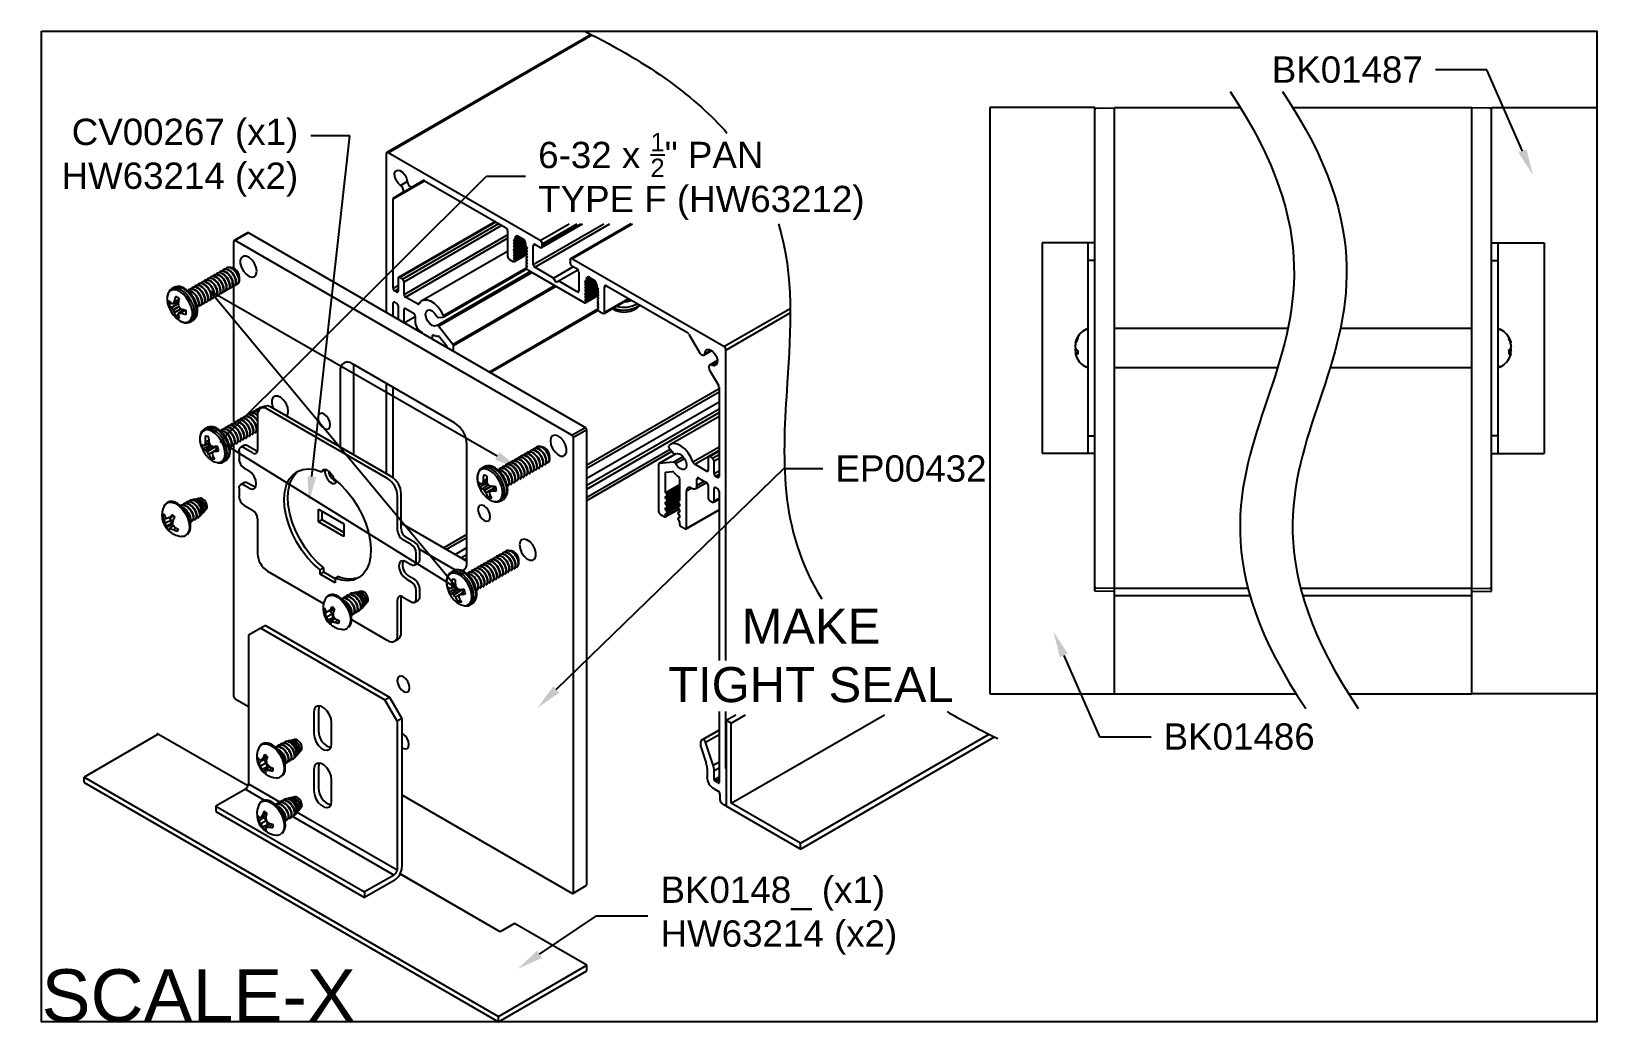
# Model space of a CAD drawing. Extents: x -0.1 to 11.1, y -7.1 to 0.
import ezdxf
from ezdxf import colors
from ezdxf.entities.mleader import LeaderData, LeaderLine
from ezdxf.math import Vec2, Vec3

# ---------------------------------------------------------------- set-up
doc = ezdxf.new("R2010")
doc.units = 0
doc.header["$LTSCALE"] = 0.5
doc.header["$MEASUREMENT"] = 0
for name, color, linetype in [('Brackets', 181, 'CONTINUOUS'), ('Dimension', 10, 'CONTINUOUS'), ('End Cap', 92, 'CONTINUOUS'), ('FAB DWG', 221, 'CONTINUOUS'), ('Hardware', 242, 'CONTINUOUS'), ('Housing', 150, 'CONTINUOUS')]:
    doc.layers.add(name, color=color, linetype=linetype)
doc.layers.add('Text-Unprinted', color=131, linetype='CONTINUOUS', plot=False)
doc.styles.add('LSAD_Standard', font='arial.ttf')

msp = doc.modelspace()

# ---------------------------------------------------------------- texts
at = {"layer": 'FAB DWG', "transparency": 16777216, "insert": (5.489, -4.451), "char_height": 0.25, "attachment_point": 5, "style": 'LSAD_Standard'}
msp.add_mtext_dynamic_manual_height_columns('\\A1;MAKE TIGHT SEAL', width=2.03411, gutter_width=16.875, heights=[0], dxfattribs=at)
at = {"layer": 'Text-Unprinted', "ltscale": 0.5, "transparency": 16777216, "style": 'LSAD_Standard'}
msp.add_attdef('SCALE-X', (0, -7.062), 'XEffectiveScaleFactor', height=0.375, dxfattribs=at)

# ---------------------------------------------------------------- linework, layer by layer
at = {"layer": 'Brackets', "transparency": 16777216}
for p, q in [((7.514, -0.543), (6.764, -0.543)), ((6.764, -0.543), (6.764, -4.723)), ((7.514, -0.557), (7.514, -0.543)), ((10.345, -0.543), (11.095, -0.543)), ((10.345, -0.557), (10.345, -0.543)), ((11.095, -0.543), (11.095, -4.723)), ((7.139, -1.509), (7.139, -3.009)), ((7.514, -1.509), (7.139, -1.509)), ((7.466, -3.009), (7.466, -1.509)), ((10.345, -1.509), (10.72, -1.509)), ((10.392, -3.009), (10.392, -1.509)), ((10.72, -1.509), (10.72, -3.009)), ((7.514, -1.634), (7.466, -1.634)), ((10.345, -1.634), (10.392, -1.634)), ((7.466, -2.884), (7.514, -2.884)), ((10.392, -2.884), (10.345, -2.884)), ((7.514, -3.009), (7.139, -3.009)), ((10.345, -3.009), (10.72, -3.009)), ((7.514, -3.991), (7.514, -3.96)), ((7.655, -3.993), (7.514, -3.991)), ((10.204, -3.993), (10.345, -3.991)), ((10.345, -3.991), (10.345, -3.96)), ((1.598, -4.236), (1.564, -4.255)), ((1.598, -4.236), (2.482, -4.746)), ((1.564, -4.255), (1.476, -4.306)), ((1.476, -4.306), (1.476, -5.366)), ((1.564, -4.255), (2.448, -4.766)), ((2.448, -4.766), (2.482, -4.746)), ((2.536, -4.919), (2.448, -4.766)), ((2.482, -4.746), (2.57, -4.899)), ((6.764, -4.723), (7.655, -4.723)), ((11.095, -4.723), (10.204, -4.723)), ((1.942, -4.854), (1.942, -5.007)), ((1.976, -4.835), (1.976, -4.988)), ((2.57, -4.899), (2.536, -4.919)), ((2.57, -4.899), (2.57, -5.958)), ((0.833, -5.011), (0.303, -5.317)), ((1.472, -5.38), (0.822, -5.005)), ((2.069, -5.081), (2.069, -4.928)), ((2.536, -4.919), (2.536, -5.978)), ((1.976, -5.243), (1.976, -5.396)), ((0.303, -5.356), (0.303, -5.317)), ((0.303, -5.317), (3.259, -7.023)), ((0.303, -5.356), (3.259, -7.062)), ((1.942, -5.262), (1.942, -5.416)), ((2.069, -5.489), (2.069, -5.336)), ((1.454, -5.402), (1.244, -5.524)), ((1.454, -5.402), (1.594, -5.483)), ((1.476, -5.366), (1.698, -5.494)), ((1.244, -5.524), (2.305, -6.136)), ((1.244, -5.524), (1.244, -5.563)), ((1.244, -5.563), (2.305, -6.175)), ((1.824, -5.567), (2.536, -5.978)), ((1.793, -5.598), (2.515, -6.015)), ((2.515, -6.015), (2.305, -6.136)), ((3.272, -6.419), (2.557, -6.006)), ((3.271, -6.419), (2.559, -6.007)), ((2.515, -6.054), (2.305, -6.175)), ((2.305, -6.136), (2.305, -6.175)), ((3.374, -6.361), (3.271, -6.419)), ((3.89, -6.659), (3.374, -6.361)), ((3.259, -7.023), (3.89, -6.659)), ((3.259, -7.062), (3.89, -6.698)), ((3.89, -6.698), (3.89, -6.659)), ((3.259, -7.062), (3.259, -7.023))]:
    msp.add_line(p, q, dxfattribs=at)
at = {"layer": 'Brackets', "transparency": 16777216, "flags": 128}
for points in [[(2.069, -4.928), (2.066, -4.9), (2.055, -4.872), (2.038, -4.846), (2.017, -4.825), (1.995, -4.812), (1.974, -4.809), (1.957, -4.816), (1.946, -4.831), (1.942, -4.854)], [(1.981, -4.809), (1.98, -4.812), (1.976, -4.835)], [(1.942, -5.007), (1.946, -5.035), (1.957, -5.063), (1.974, -5.089), (1.995, -5.11), (2.017, -5.123), (2.038, -5.126), (2.055, -5.119), (2.066, -5.104), (2.069, -5.081)], [(2.069, -5.336), (2.066, -5.309), (2.055, -5.28), (2.038, -5.254), (2.017, -5.233), (1.995, -5.22), (1.974, -5.217), (1.957, -5.224), (1.946, -5.24), (1.942, -5.262)], [(1.981, -5.217), (1.98, -5.22), (1.976, -5.243)], [(1.942, -5.416), (1.946, -5.443), (1.957, -5.471), (1.974, -5.498), (1.995, -5.518), (2.017, -5.531), (2.038, -5.534), (2.055, -5.528), (2.066, -5.512), (2.069, -5.489)]]:
    msp.add_lwpolyline(points, dxfattribs=at)
at = {"layer": 'Brackets', "transparency": 16777216}
for centre, radius, start, end in [((2.097, -4.99), 0.121, 178.8635, 254.4999), ((1.429, -5.363), 0.0461, 302.6055, 357.3945), ((2.097, -5.398), 0.121, 178.8635, 254.4999), ((2.451, -5.953), 0.12, 302.6055, 357.3945), ((2.49, -5.976), 0.0461, 302.6055, 357.3945)]:
    msp.add_arc(centre, radius, start, end, dxfattribs=at)
at = {"layer": 'Dimension', "transparency": 16777216}
for points in [[(8.479, -0.43), (9.141, -1.419), (8.749, -2.629), (8.337, -3.823), (9.019, -4.828)], [(8.854, -0.43), (9.516, -1.419), (9.124, -2.629), (8.712, -3.823), (9.394, -4.828)]]:
    msp.add_open_spline(points, degree=3, dxfattribs=at)
at = {"layer": 'End Cap', "transparency": 16777216}
for p, q in [((7.514, -3.96), (7.514, -0.557)), ((7.524, -0.547), (7.655, -0.545)), ((10.335, -0.547), (10.204, -0.545)), ((10.345, -3.96), (10.345, -0.557)), ((1.469, -1.436), (1.374, -1.491)), ((1.476, -1.437), (1.381, -1.492)), ((3.879, -2.824), (1.476, -1.437)), ((1.37, -1.498), (1.37, -1.689)), ((3.783, -2.879), (1.381, -1.492)), ((1.37, -1.815), (1.37, -2.782)), ((2.13, -2.422), (2.13, -2.964)), ((2.946, -2.792), (2.218, -2.371)), ((2.225, -2.375), (2.225, -3.019)), ((3.783, -2.879), (3.879, -2.824)), ((3.889, -2.842), (3.794, -2.897)), ((3.794, -6.139), (3.794, -2.897)), ((3.889, -6.084), (3.889, -2.842)), ((1.37, -2.939), (1.37, -4.74)), ((3.035, -3.786), (3.035, -2.945)), ((2.565, -3.507), (3.035, -3.778)), ((2.696, -3.692), (2.946, -3.837)), ((7.655, -3.973), (7.524, -3.97)), ((10.204, -3.973), (10.335, -3.97)), ((1.381, -4.758), (1.476, -4.813)), ((2.57, -5.444), (3.783, -6.145)), ((3.791, -6.146), (3.886, -6.091))]:
    msp.add_line(p, q, dxfattribs=at)
at = {"layer": 'End Cap', "transparency": 16777216, "flags": 128}
for points in [[(1.535, -1.71), (1.531, -1.683), (1.519, -1.656), (1.502, -1.631), (1.481, -1.612), (1.46, -1.602), (1.44, -1.602), (1.426, -1.612), (1.418, -1.631), (1.418, -1.655), (1.426, -1.683), (1.44, -1.71), (1.46, -1.732), (1.481, -1.747), (1.502, -1.752), (1.519, -1.747), (1.531, -1.732), (1.535, -1.71)], [(1.76, -2.708), (1.756, -2.682), (1.745, -2.654), (1.727, -2.629), (1.707, -2.61), (1.685, -2.6), (1.666, -2.6), (1.651, -2.61), (1.643, -2.629), (1.643, -2.654), (1.651, -2.681), (1.657, -2.691)], [(1.746, -2.743), (1.756, -2.73), (1.76, -2.708)], [(1.972, -2.755), (1.975, -2.776), (1.985, -2.798), (1.999, -2.818), (2.016, -2.831), (2.033, -2.837), (2.047, -2.834), (2.057, -2.823), (2.06, -2.806), (2.057, -2.784), (2.047, -2.762), (2.033, -2.743), (2.016, -2.729), (1.999, -2.723), (1.985, -2.726), (1.975, -2.737), (1.972, -2.755)], [(3.63, -2.92), (3.634, -2.947), (3.645, -2.974), (3.663, -2.999), (3.683, -3.018), (3.705, -3.028), (3.724, -3.028), (3.739, -3.018), (3.746, -3), (3.746, -2.975), (3.739, -2.947), (3.724, -2.92), (3.705, -2.898), (3.683, -2.883), (3.663, -2.878), (3.645, -2.883), (3.634, -2.898), (3.63, -2.92)], [(3.113, -3.41), (3.116, -3.431), (3.126, -3.454), (3.14, -3.473), (3.157, -3.487), (3.174, -3.492), (3.188, -3.49), (3.198, -3.479), (3.201, -3.461), (3.198, -3.44), (3.188, -3.417), (3.174, -3.398), (3.157, -3.384), (3.14, -3.379), (3.126, -3.381), (3.116, -3.392), (3.113, -3.41)], [(3.41, -3.662), (3.414, -3.688), (3.425, -3.716), (3.442, -3.741), (3.463, -3.76), (3.485, -3.77), (3.504, -3.77), (3.519, -3.76), (3.526, -3.741), (3.526, -3.716), (3.519, -3.689), (3.504, -3.662), (3.485, -3.64), (3.463, -3.625), (3.442, -3.62), (3.425, -3.625), (3.414, -3.639), (3.41, -3.662)], [(2.626, -4.68), (2.623, -4.659), (2.614, -4.636), (2.599, -4.617), (2.582, -4.603), (2.565, -4.598), (2.551, -4.6), (2.541, -4.611), (2.538, -4.629), (2.541, -4.65), (2.551, -4.673), (2.565, -4.692), (2.582, -4.706), (2.599, -4.711), (2.614, -4.709), (2.623, -4.698), (2.626, -4.68)], [(2.621, -5.085), (2.618, -5.063), (2.608, -5.041), (2.594, -5.022), (2.577, -5.008), (2.57, -5.006)], [(2.57, -5.105), (2.577, -5.11), (2.594, -5.116), (2.608, -5.113), (2.618, -5.102), (2.621, -5.085)]]:
    msp.add_lwpolyline(points, dxfattribs=at)
at = {"layer": 'End Cap', "transparency": 16777216}
for centre, radius, start, end in [((7.524, -0.557), 0.01, 91, 180), ((10.335, -0.557), 0.01, 0, 89), ((1.472, -1.443), 0.00754, 54.3824, 114.3071), ((1.377, -1.497), 0.00655, 50.7967, 189.214), ((2.184, -2.413), 0.0546, 50.7967, 189.214), ((2.843, -2.953), 0.192, 2.6055, 57.3945), ((3.771, -2.898), 0.0231, 2.6055, 57.3945), ((3.866, -2.843), 0.0231, 2.6055, 57.3945), ((2.981, -3.794), 0.0546, 290.4807, 9.214), ((7.524, -3.96), 0.01, 180, 269), ((10.335, -3.96), 0.01, 271, 0), ((1.393, -4.739), 0.0231, 182.6055, 237.3945), ((3.788, -6.14), 0.00655, 230.7967, 9.214), ((3.882, -6.085), 0.00719, 304.0564, 7.2558)]:
    msp.add_arc(centre, radius, start, end, dxfattribs=at)
at = {"layer": 'Hardware', "transparency": 16777216}
for p, q in [((1.2, -1.779), (1.202, -1.778)), ((1.222, -1.767), (1.224, -1.765)), ((1.244, -1.754), (1.247, -1.752)), ((1.266, -1.741), (1.269, -1.739)), ((1.288, -1.728), (1.291, -1.727)), ((1.31, -1.716), (1.313, -1.714)), ((1.332, -1.703), (1.335, -1.701)), ((1.354, -1.69), (1.357, -1.688)), ((1.378, -1.693), (1.372, -1.69)), ((1.412, -1.755), (1.412, -1.753)), ((0.944, -1.827), (0.928, -1.836)), ((1.067, -1.856), (1.07, -1.854)), ((1.089, -1.843), (1.092, -1.842)), ((1.111, -1.83), (1.114, -1.829)), ((1.133, -1.818), (1.136, -1.816)), ((1.155, -1.805), (1.158, -1.803)), ((1.177, -1.792), (1.18, -1.79)), ((1.389, -1.804), (1.385, -1.803)), ((0.927, -1.94), (0.908, -1.948)), ((0.926, -1.939), (0.927, -1.939)), ((0.926, -1.97), (0.974, -1.939)), ((0.927, -1.971), (0.926, -1.97)), ((0.974, -1.941), (0.927, -1.971)), ((0.938, -1.941), (0.977, -1.924)), ((0.938, -1.985), (0.977, -1.962)), ((0.939, -1.94), (0.978, -1.924)), ((0.979, -1.965), (0.939, -1.988)), ((0.946, -1.927), (0.981, -1.911)), ((0.98, -1.912), (0.946, -1.928)), ((0.946, -1.928), (0.946, -1.927)), ((0.946, -2.004), (0.996, -1.978)), ((0.998, -1.979), (0.946, -2.005)), ((0.946, -2.005), (0.946, -2.004)), ((0.969, -1.928), (0.976, -1.931)), ((0.974, -1.943), (0.974, -1.945)), ((1.012, -1.984), (0.978, -2.009)), ((1.012, -1.984), (0.979, -2.009)), ((0.992, -1.977), (0.994, -1.977)), ((0.992, -2.009), (1.024, -1.987)), ((0.994, -2.009), (0.992, -2.009)), ((1.025, -1.987), (0.994, -2.009)), ((1.005, -1.981), (1.005, -1.989)), ((0.972, -2.02), (0.956, -2.032)), ((0.974, -2.02), (0.974, -2.021)), ((1.063, -2.07), (1.079, -2.061)), ((7.375, -2.221), (7.374, -2.221)), ((7.378, -2.223), (7.374, -2.223)), ((7.378, -2.209), (7.376, -2.215)), ((7.385, -2.204), (7.38, -2.204)), ((7.392, -2.181), (7.392, -2.192)), ((10.467, -2.181), (10.467, -2.192)), ((10.474, -2.204), (10.479, -2.204)), ((10.481, -2.209), (10.483, -2.215)), ((10.481, -2.223), (10.484, -2.223)), ((10.484, -2.221), (10.484, -2.221)), ((7.375, -2.246), (7.374, -2.25)), ((7.375, -2.271), (7.374, -2.268)), ((7.375, -2.268), (7.374, -2.268)), ((7.388, -2.273), (7.374, -2.274)), ((7.392, -2.292), (7.374, -2.295)), ((7.375, -2.297), (7.374, -2.297)), ((7.375, -2.297), (7.374, -2.297)), ((7.376, -2.303), (7.378, -2.309)), ((7.392, -2.292), (7.38, -2.294)), ((7.392, -2.276), (7.392, -2.302)), ((10.467, -2.276), (10.467, -2.302)), ((10.467, -2.292), (10.479, -2.294)), ((10.467, -2.292), (10.484, -2.295)), ((10.471, -2.273), (10.484, -2.274)), ((10.483, -2.303), (10.481, -2.309)), ((10.483, -2.268), (10.484, -2.268)), ((10.484, -2.246), (10.484, -2.25)), ((10.484, -2.271), (10.484, -2.268)), ((10.484, -2.297), (10.484, -2.297)), ((10.484, -2.297), (10.484, -2.297)), ((1.587, -2.675), (1.562, -2.69)), ((2.495, -3.175), (1.637, -2.68)), ((1.379, -2.787), (1.375, -2.789)), ((1.393, -2.785), (1.396, -2.784)), ((1.401, -2.774), (1.397, -2.776)), ((1.415, -2.772), (1.418, -2.771)), ((1.423, -2.761), (1.419, -2.763)), ((1.437, -2.76), (1.44, -2.758)), ((1.445, -2.748), (1.441, -2.751)), ((1.459, -2.747), (1.462, -2.745)), ((1.468, -2.736), (1.463, -2.738)), ((1.481, -2.734), (1.484, -2.733)), ((1.49, -2.723), (1.485, -2.725)), ((1.503, -2.721), (1.506, -2.72)), ((1.512, -2.71), (1.508, -2.712)), ((1.525, -2.709), (1.528, -2.707)), ((1.534, -2.697), (1.53, -2.7)), ((1.541, -2.735), (1.541, -2.985)), ((1.547, -2.696), (1.55, -2.694)), ((1.556, -2.685), (1.552, -2.687)), ((1.57, -2.683), (1.572, -2.681)), ((2.469, -3.189), (1.612, -2.694)), ((1.178, -2.827), (1.162, -2.836)), ((1.282, -2.849), (1.285, -2.847)), ((1.291, -2.838), (1.287, -2.84)), ((1.304, -2.836), (1.307, -2.835)), ((1.313, -2.825), (1.309, -2.827)), ((1.327, -2.823), (1.329, -2.822)), ((1.335, -2.812), (1.331, -2.814)), ((1.349, -2.811), (1.351, -2.809)), ((1.357, -2.799), (1.353, -2.802)), ((1.371, -2.798), (1.373, -2.796)), ((1.455, -2.902), (1.459, -2.9)), ((1.477, -2.889), (1.481, -2.887)), ((1.499, -2.877), (1.503, -2.874)), ((1.521, -2.864), (1.526, -2.861)), ((1.157, -2.952), (1.158, -2.952)), ((1.158, -2.952), (1.195, -2.936)), ((1.158, -2.952), (1.195, -2.936)), ((1.195, -2.935), (1.165, -2.948)), ((1.166, -2.946), (1.194, -2.933)), ((1.167, -2.988), (1.212, -2.956)), ((1.168, -2.988), (1.167, -2.988)), ((1.168, -2.929), (1.192, -2.917)), ((1.193, -2.918), (1.168, -2.93)), ((1.168, -2.93), (1.168, -2.929)), ((1.213, -2.957), (1.168, -2.988)), ((1.18, -2.997), (1.237, -2.96)), ((1.239, -2.962), (1.182, -2.999)), ((1.192, -3.014), (1.225, -2.996)), ((1.193, -3.015), (1.192, -3.014)), ((1.217, -3.002), (1.193, -3.015)), ((1.194, -2.932), (1.194, -2.933)), ((1.218, -2.959), (1.22, -2.959)), ((1.26, -2.971), (1.218, -3.001)), ((1.26, -2.971), (1.218, -3.001)), ((1.229, -2.995), (1.26, -2.972)), ((1.23, -2.995), (1.229, -2.995)), ((1.26, -2.973), (1.23, -2.995)), ((1.235, -2.959), (1.237, -2.96)), ((1.237, -2.96), (1.239, -2.962)), ((1.239, -2.962), (1.249, -2.979)), ((1.345, -2.966), (1.349, -2.963)), ((1.367, -2.953), (1.371, -2.951)), ((1.389, -2.94), (1.393, -2.938)), ((1.409, -2.99), (1.409, -3.052)), ((1.411, -2.928), (1.415, -2.925)), ((1.444, -2.953), (1.419, -2.968)), ((1.433, -2.915), (1.437, -2.912)), ((1.506, -3.006), (1.444, -2.97)), ((1.531, -2.991), (1.469, -2.955)), ((3.447, -3.014), (3.442, -3.016)), ((3.469, -3.001), (3.465, -3.003)), ((3.465, -3.013), (3.468, -3.011)), ((3.491, -2.988), (3.487, -2.991)), ((3.487, -3), (3.49, -2.999)), ((3.513, -2.975), (3.509, -2.978)), ((3.509, -2.987), (3.512, -2.986)), ((3.535, -2.962), (3.531, -2.965)), ((3.531, -2.975), (3.534, -2.973)), ((3.553, -2.962), (3.556, -2.96)), ((3.591, -2.971), (3.585, -2.967)), ((1.228, -3.033), (1.213, -3.046)), ((1.218, -3.017), (1.219, -3.018)), ((1.297, -3.07), (1.313, -3.06)), ((1.444, -3.113), (1.48, -3.134)), ((2.023, -3.126), (1.998, -3.14)), ((3.157, -3.105), (3.141, -3.114)), ((3.27, -3.116), (3.266, -3.118)), ((3.266, -3.128), (3.269, -3.126)), ((3.292, -3.103), (3.288, -3.105)), ((3.288, -3.115), (3.291, -3.113)), ((3.314, -3.09), (3.31, -3.093)), ((3.31, -3.102), (3.313, -3.101)), ((3.337, -3.077), (3.332, -3.08)), ((3.332, -3.089), (3.335, -3.088)), ((3.359, -3.065), (3.354, -3.067)), ((3.354, -3.077), (3.357, -3.075)), ((3.381, -3.052), (3.376, -3.054)), ((3.377, -3.064), (3.379, -3.062)), ((3.403, -3.039), (3.398, -3.042)), ((3.399, -3.051), (3.401, -3.05)), ((3.425, -3.026), (3.42, -3.029)), ((3.421, -3.038), (3.423, -3.037)), ((3.443, -3.026), (3.446, -3.024)), ((3.523, -3.129), (3.527, -3.127)), ((3.545, -3.116), (3.549, -3.114)), ((3.567, -3.104), (3.571, -3.101)), ((3.589, -3.091), (3.593, -3.088)), ((3.625, -3.032), (3.625, -3.03)), ((3.625, -3.046), (3.625, -3.043)), ((1.444, -3.218), (1.419, -3.233)), ((1.48, -3.256), (1.444, -3.235)), ((1.505, -3.241), (1.469, -3.221)), ((3.137, -3.226), (3.138, -3.226)), ((3.145, -3.261), (3.186, -3.233)), ((3.187, -3.234), (3.145, -3.262)), ((3.146, -3.223), (3.177, -3.21)), ((3.147, -3.222), (3.176, -3.209)), ((3.15, -3.206), (3.176, -3.193)), ((3.176, -3.194), (3.15, -3.207)), ((3.15, -3.207), (3.15, -3.206)), ((3.177, -3.212), (3.177, -3.213)), ((3.346, -3.231), (3.35, -3.229)), ((3.368, -3.219), (3.372, -3.216)), ((3.39, -3.206), (3.394, -3.203)), ((3.412, -3.193), (3.417, -3.19)), ((3.434, -3.18), (3.439, -3.178)), ((3.456, -3.168), (3.461, -3.165)), ((3.478, -3.155), (3.483, -3.152)), ((3.5, -3.142), (3.505, -3.139)), ((1.069, -3.341), (1.064, -3.342)), ((1.099, -3.335), (1.086, -3.338)), ((1.131, -3.328), (1.108, -3.333)), ((1.409, -3.256), (1.409, -3.317)), ((2.54, -3.562), (2.54, -3.312)), ((2.565, -3.547), (2.565, -3.297)), ((3.145, -3.262), (3.145, -3.261)), ((3.157, -3.272), (3.205, -3.242)), ((3.21, -3.242), (3.159, -3.274)), ((3.169, -3.29), (3.227, -3.258)), ((3.22, -3.264), (3.169, -3.291)), ((3.169, -3.291), (3.169, -3.29)), ((3.202, -3.308), (3.187, -3.321)), ((3.195, -3.296), (3.196, -3.297)), ((3.239, -3.25), (3.196, -3.282)), ((3.239, -3.25), (3.196, -3.281)), ((3.2, -3.241), (3.201, -3.242)), ((3.208, -3.277), (3.24, -3.253)), ((3.209, -3.277), (3.208, -3.277)), ((3.241, -3.254), (3.209, -3.277)), ((3.219, -3.243), (3.227, -3.258)), ((3.276, -3.348), (3.292, -3.338)), ((3.324, -3.244), (3.328, -3.241)), ((0.878, -3.454), (0.865, -3.457)), ((0.874, -3.386), (0.881, -3.374)), ((0.942, -3.456), (0.915, -3.465)), ((0.943, -3.458), (0.935, -3.462)), ((1.015, -3.368), (1.012, -3.369)), ((1.037, -3.355), (1.034, -3.357)), ((1.137, -3.45), (1.143, -3.443)), ((1.152, -3.433), (1.176, -3.407)), ((1.444, -3.378), (1.506, -3.414)), ((1.975, -3.406), (2.157, -3.511)), ((1.975, -3.497), (1.975, -3.406)), ((2.001, -3.482), (2.001, -3.421)), ((0.89, -3.469), (0.872, -3.481)), ((0.924, -3.487), (0.882, -3.507)), ((0.923, -3.514), (0.886, -3.528)), ((0.935, -3.462), (0.897, -3.474)), ((0.934, -3.525), (0.907, -3.55)), ((0.913, -3.469), (0.924, -3.487)), ((0.941, -3.524), (0.918, -3.545)), ((0.923, -3.514), (0.92, -3.521)), ((0.924, -3.487), (0.923, -3.514)), ((0.934, -3.525), (0.94, -3.522)), ((0.959, -3.54), (0.941, -3.554)), ((1.07, -3.495), (1.073, -3.494)), ((1.092, -3.482), (1.095, -3.481)), ((1.114, -3.47), (1.117, -3.468)), ((1.541, -3.475), (1.541, -3.725)), ((2.001, -3.482), (1.975, -3.497)), ((2.157, -3.602), (1.975, -3.497)), ((2.157, -3.573), (2.001, -3.482)), ((2.157, -3.511), (2.157, -3.602)), ((2.637, -3.659), (2.575, -3.623)), ((2.663, -3.644), (2.601, -3.609)), ((2.602, -3.782), (2.637, -3.802)), ((2.662, -3.804), (2.688, -3.79)), ((2.673, -3.782), (2.673, -3.72)), ((2.698, -3.767), (2.698, -3.706)), ((3.161, -3.794), (3.156, -3.796)), ((3.174, -3.792), (3.177, -3.791)), ((3.183, -3.781), (3.179, -3.783)), ((3.196, -3.779), (3.199, -3.778)), ((3.205, -3.768), (3.201, -3.77)), ((3.218, -3.767), (3.221, -3.765)), ((3.227, -3.755), (3.223, -3.758)), ((3.241, -3.754), (3.243, -3.752)), ((3.249, -3.742), (3.245, -3.745)), ((3.263, -3.741), (3.265, -3.739)), ((3.271, -3.73), (3.267, -3.732)), ((3.285, -3.728), (3.287, -3.727)), ((3.293, -3.717), (3.289, -3.719)), ((3.307, -3.716), (3.31, -3.714)), ((3.315, -3.704), (3.311, -3.707)), ((3.329, -3.703), (3.332, -3.701)), ((3.371, -3.712), (3.365, -3.709)), ((3.405, -3.787), (3.404, -3.78)), ((3.405, -3.774), (3.405, -3.772)), ((3.405, -3.788), (3.405, -3.787)), ((1.612, -3.848), (2.012, -4.079)), ((2.013, -3.825), (1.988, -3.84)), ((1.988, -3.871), (1.988, -3.84)), ((2.013, -3.857), (1.988, -3.871)), ((2.094, -3.933), (1.988, -3.871)), ((2.013, -3.857), (2.013, -3.825)), ((2.094, -3.903), (2.013, -3.857)), ((2.119, -3.886), (2.094, -3.901)), ((2.094, -3.901), (2.094, -3.933)), ((2.602, -3.904), (2.637, -3.924)), ((2.663, -3.909), (2.627, -3.889)), ((2.937, -3.846), (2.921, -3.856)), ((3.042, -3.869), (3.044, -3.867)), ((3.05, -3.857), (3.046, -3.86)), ((3.064, -3.856), (3.067, -3.854)), ((3.072, -3.845), (3.068, -3.847)), ((3.086, -3.843), (3.089, -3.842)), ((3.094, -3.832), (3.09, -3.834)), ((3.108, -3.83), (3.111, -3.829)), ((3.116, -3.819), (3.112, -3.821)), ((3.13, -3.818), (3.133, -3.816)), ((3.139, -3.806), (3.134, -3.809)), ((3.152, -3.805), (3.155, -3.803)), ((3.236, -3.909), (3.241, -3.907)), ((3.259, -3.896), (3.263, -3.894)), ((3.281, -3.884), (3.285, -3.881)), ((3.303, -3.871), (3.307, -3.868)), ((3.325, -3.858), (3.329, -3.856)), ((3.347, -3.845), (3.351, -3.843)), ((3.369, -3.833), (3.373, -3.83)), ((2.187, -4.018), (2.184, -4.02)), ((2.219, -4.004), (2.214, -4.006)), ((2.249, -3.998), (2.236, -4.001)), ((2.28, -3.992), (2.258, -3.996)), ((2.673, -4.047), (2.673, -3.985)), ((2.698, -4.032), (2.698, -3.971)), ((2.917, -3.972), (2.955, -3.955)), ((2.917, -3.972), (2.955, -3.955)), ((2.917, -3.972), (2.917, -3.972)), ((2.954, -3.954), (2.925, -3.967)), ((2.926, -3.966), (2.954, -3.953)), ((2.927, -4.007), (2.971, -3.976)), ((2.928, -4.008), (2.927, -4.007)), ((2.928, -3.948), (2.952, -3.936)), ((2.952, -3.938), (2.928, -3.95)), ((2.928, -3.95), (2.928, -3.948)), ((2.972, -3.976), (2.928, -4.008)), ((2.939, -4.017), (2.997, -3.98)), ((2.999, -3.982), (2.941, -4.019)), ((2.952, -4.034), (2.984, -4.016)), ((2.953, -3.951), (2.954, -3.953)), ((3.019, -3.99), (2.977, -4.021)), ((3.019, -3.99), (2.977, -4.021)), ((2.978, -3.979), (2.979, -3.979)), ((2.988, -4.015), (3.019, -3.992)), ((2.989, -4.014), (2.988, -4.015)), ((3.02, -3.992), (2.989, -4.014)), ((2.995, -3.979), (2.997, -3.98)), ((2.997, -3.98), (2.999, -3.982)), ((2.999, -3.982), (3.008, -3.998)), ((3.104, -3.986), (3.108, -3.983)), ((3.126, -3.973), (3.13, -3.97)), ((3.148, -3.96), (3.152, -3.958)), ((3.17, -3.947), (3.174, -3.945)), ((3.192, -3.935), (3.196, -3.932)), ((3.214, -3.922), (3.219, -3.919)), ((2.026, -4.126), (2.012, -4.13)), ((2.081, -4.126), (2.042, -4.137)), ((2.087, -4.115), (2.058, -4.125)), ((2.089, -4.117), (2.081, -4.126)), ((2.165, -4.031), (2.162, -4.032)), ((2.264, -4.133), (2.267, -4.131)), ((2.287, -4.113), (2.293, -4.106)), ((2.302, -4.096), (2.325, -4.07)), ((2.54, -4.302), (2.54, -4.052)), ((2.565, -4.287), (2.565, -4.037)), ((2.575, -4.031), (2.637, -4.067)), ((2.662, -4.07), (2.688, -4.055)), ((2.953, -4.035), (2.952, -4.034)), ((2.977, -4.022), (2.953, -4.035)), ((2.987, -4.052), (2.973, -4.065)), ((2.978, -4.037), (2.978, -4.038)), ((3.056, -4.089), (3.072, -4.08)), ((2.041, -4.137), (2.021, -4.151)), ((2.074, -4.155), (2.033, -4.176)), ((2.078, -4.183), (2.04, -4.198)), ((2.058, -4.132), (2.074, -4.155)), ((2.095, -4.186), (2.071, -4.208)), ((2.074, -4.155), (2.078, -4.183)), ((2.078, -4.183), (2.076, -4.192)), ((2.114, -4.198), (2.094, -4.213)), ((2.212, -4.194), (2.469, -4.343)), ((2.22, -4.158), (2.223, -4.157)), ((2.242, -4.145), (2.245, -4.144)), ((2.519, -4.348), (2.545, -4.333)), ((1.55, -5.107), (1.552, -5.104)), ((1.692, -5.089), (1.689, -5.09)), ((1.714, -5.076), (1.712, -5.078)), ((1.747, -5.063), (1.741, -5.064)), ((1.777, -5.056), (1.763, -5.059)), ((1.807, -5.05), (1.785, -5.055)), ((1.829, -5.154), (1.852, -5.128)), ((1.554, -5.192), (1.54, -5.196)), ((1.582, -5.192), (1.549, -5.215)), ((1.603, -5.216), (1.562, -5.239)), ((1.606, -5.185), (1.566, -5.196)), ((1.609, -5.246), (1.572, -5.262)), ((1.61, -5.17), (1.58, -5.181)), ((1.582, -5.192), (1.603, -5.216)), ((1.582, -5.192), (1.582, -5.192)), ((1.626, -5.243), (1.601, -5.266)), ((1.603, -5.216), (1.609, -5.246)), ((1.607, -5.182), (1.606, -5.185)), ((1.609, -5.246), (1.608, -5.255)), ((1.747, -5.216), (1.75, -5.215)), ((1.769, -5.204), (1.772, -5.202)), ((1.792, -5.191), (1.794, -5.189)), ((1.814, -5.171), (1.82, -5.164)), ((1.645, -5.25), (1.623, -5.268)), ((1.748, -5.471), (1.742, -5.472)), ((1.777, -5.465), (1.764, -5.467)), ((1.807, -5.458), (1.786, -5.463)), ((1.55, -5.515), (1.551, -5.513)), ((1.606, -5.577), (1.576, -5.588)), ((1.67, -5.51), (1.668, -5.511)), ((1.692, -5.497), (1.69, -5.499)), ((1.715, -5.484), (1.712, -5.486)), ((1.814, -5.579), (1.821, -5.572)), ((1.829, -5.562), (1.852, -5.537)), ((1.559, -5.604), (1.54, -5.611)), ((1.583, -5.604), (1.55, -5.628)), ((1.601, -5.595), (1.564, -5.606)), ((1.603, -5.628), (1.564, -5.65)), ((1.613, -5.657), (1.575, -5.673)), ((1.578, -5.601), (1.583, -5.604)), ((1.583, -5.604), (1.603, -5.626)), ((1.63, -5.648), (1.603, -5.674)), ((1.605, -5.631), (1.613, -5.657)), ((1.613, -5.657), (1.612, -5.664)), ((1.648, -5.653), (1.624, -5.673)), ((1.748, -5.624), (1.75, -5.623)), ((1.77, -5.612), (1.773, -5.61))]:
    msp.add_line(p, q, dxfattribs=at)
at = {"layer": 'Hardware', "transparency": 16777216, "flags": 128}
for points in [[(0.986, -2.064), (1.012, -2.074), (1.035, -2.075), (1.054, -2.067), (1.068, -2.05), (1.076, -2.026), (1.076, -1.996), (1.068, -1.963), (1.054, -1.93), (1.035, -1.899), (1.012, -1.873), (0.986, -1.854), (0.96, -1.844), (0.937, -1.843), (0.918, -1.851), (0.904, -1.868), (0.896, -1.892), (0.896, -1.922), (0.903, -1.954)], [(1.062, -2.071), (1.068, -2.067), (1.083, -2.049), (1.09, -2.023), (1.09, -1.992), (1.083, -1.958), (1.068, -1.923), (1.047, -1.89), (1.023, -1.863), (0.996, -1.843), (0.969, -1.832), (0.944, -1.831), (0.928, -1.837)], [(1.079, -2.061), (1.084, -2.058), (1.099, -2.04), (1.106, -2.014), (1.106, -1.983), (1.099, -1.948), (1.084, -1.913), (1.063, -1.881), (1.039, -1.854), (1.012, -1.834), (0.985, -1.823), (0.96, -1.822), (0.944, -1.827)], [(0.949, -2.033), (0.96, -2.045), (0.986, -2.064)], [(1.253, -3.075), (1.275, -3.073), (1.293, -3.062), (1.305, -3.042), (1.31, -3.016), (1.307, -2.985), (1.298, -2.951), (1.282, -2.919), (1.261, -2.889), (1.237, -2.866), (1.211, -2.849), (1.186, -2.842), (1.164, -2.844), (1.146, -2.855), (1.134, -2.875), (1.129, -2.901), (1.131, -2.932), (1.137, -2.953)], [(1.296, -3.07), (1.307, -3.062), (1.319, -3.041), (1.325, -3.013), (1.322, -2.98), (1.312, -2.945), (1.295, -2.911), (1.273, -2.88), (1.247, -2.855), (1.22, -2.838), (1.194, -2.83), (1.17, -2.832), (1.161, -2.836)], [(1.313, -3.06), (1.323, -3.052), (1.335, -3.032), (1.341, -3.004), (1.338, -2.971), (1.328, -2.936), (1.311, -2.902), (1.289, -2.871), (1.263, -2.846), (1.236, -2.829), (1.21, -2.821), (1.186, -2.823), (1.178, -2.827)], [(1.531, -2.991), (1.538, -2.994), (1.54, -2.995)], [(1.988, -3.84), (1.94, -3.799), (1.896, -3.751), (1.855, -3.697), (1.818, -3.639), (1.787, -3.578), (1.763, -3.515), (1.745, -3.453), (1.734, -3.392), (1.731, -3.334), (1.736, -3.281), (1.748, -3.233), (1.767, -3.193), (1.794, -3.161), (1.826, -3.138), (1.863, -3.124), (1.905, -3.119), (1.951, -3.125), (1.998, -3.14)], [(1.998, -3.14), (2.005, -3.13), (2.014, -3.124), (2.027, -3.124), (2.041, -3.13), (2.054, -3.14), (2.067, -3.154), (2.077, -3.171), (2.083, -3.189)], [(2.023, -3.126), (2.021, -3.146), (2.027, -3.17), (2.039, -3.193), (2.057, -3.212), (2.075, -3.223), (2.093, -3.224), (2.105, -3.215), (2.108, -3.209)], [(3.225, -3.352), (3.248, -3.353), (3.267, -3.344), (3.281, -3.327), (3.289, -3.303), (3.289, -3.273), (3.281, -3.24), (3.267, -3.207), (3.248, -3.177), (3.224, -3.151), (3.199, -3.132), (3.173, -3.121), (3.15, -3.12), (3.13, -3.128), (3.116, -3.146), (3.109, -3.17), (3.109, -3.2), (3.116, -3.231)], [(3.275, -3.348), (3.281, -3.345), (3.296, -3.327), (3.303, -3.301), (3.303, -3.269), (3.296, -3.235), (3.281, -3.2), (3.26, -3.168), (3.236, -3.14), (3.209, -3.12), (3.182, -3.109), (3.157, -3.108), (3.141, -3.114)], [(3.292, -3.338), (3.297, -3.335), (3.312, -3.317), (3.319, -3.292), (3.319, -3.26), (3.311, -3.226), (3.297, -3.191), (3.276, -3.158), (3.251, -3.131), (3.225, -3.111), (3.198, -3.1), (3.173, -3.099), (3.157, -3.105)], [(1.48, -3.256), (1.5, -3.263), (1.517, -3.259), (1.528, -3.246), (1.532, -3.225), (1.528, -3.2), (1.517, -3.173), (1.5, -3.15), (1.48, -3.134)], [(2.013, -3.825), (1.966, -3.784), (1.921, -3.736), (1.88, -3.682), (1.844, -3.624), (1.813, -3.563), (1.788, -3.5), (1.77, -3.438), (1.76, -3.377), (1.757, -3.319), (1.761, -3.266), (1.774, -3.219), (1.793, -3.178), (1.819, -3.146), (1.835, -3.133)], [(2.083, -3.189), (2.131, -3.229), (2.176, -3.275), (2.218, -3.328), (2.255, -3.385), (2.288, -3.446), (2.314, -3.508), (2.333, -3.571), (2.345, -3.633), (2.35, -3.691), (2.347, -3.745), (2.336, -3.794), (2.319, -3.836), (2.294, -3.87), (2.263, -3.895), (2.226, -3.912), (2.185, -3.918), (2.141, -3.914), (2.094, -3.901)], [(1.176, -3.407), (1.179, -3.402), (1.181, -3.389), (1.179, -3.373), (1.172, -3.357), (1.162, -3.343), (1.149, -3.333), (1.137, -3.328), (1.131, -3.328)], [(1.527, -3.248), (1.525, -3.248), (1.505, -3.241)], [(0.881, -3.374), (0.887, -3.368), (0.905, -3.358), (0.928, -3.357), (0.953, -3.365), (0.979, -3.382), (1.003, -3.406), (1.024, -3.435), (1.041, -3.467), (1.051, -3.5), (1.055, -3.532), (1.052, -3.56), (1.042, -3.581), (1.036, -3.588)], [(2.602, -3.782), (2.581, -3.774), (2.564, -3.778), (2.553, -3.791), (2.549, -3.812), (2.553, -3.838), (2.564, -3.864), (2.581, -3.887), (2.602, -3.904)], [(3.012, -4.095), (3.035, -4.093), (3.053, -4.081), (3.064, -4.062), (3.069, -4.035), (3.067, -4.004), (3.057, -3.971), (3.041, -3.939), (3.02, -3.909), (2.996, -3.885), (2.97, -3.869), (2.945, -3.862), (2.923, -3.864), (2.905, -3.875), (2.893, -3.895), (2.888, -3.921), (2.891, -3.952), (2.896, -3.973)], [(3.055, -4.09), (3.066, -4.081), (3.079, -4.061), (3.084, -4.033), (3.081, -4), (3.071, -3.965), (3.055, -3.931), (3.032, -3.9), (3.007, -3.875), (2.98, -3.858), (2.953, -3.85), (2.93, -3.852), (2.921, -3.856)], [(3.072, -4.08), (3.082, -4.072), (3.095, -4.051), (3.1, -4.024), (3.097, -3.991), (3.087, -3.956), (3.071, -3.922), (3.048, -3.891), (3.023, -3.865), (2.996, -3.848), (2.969, -3.84), (2.946, -3.843), (2.937, -3.846)], [(2.029, -4.039), (2.043, -4.026), (2.063, -4.02), (2.087, -4.023), (2.113, -4.035), (2.138, -4.054), (2.162, -4.081), (2.181, -4.111), (2.195, -4.144), (2.203, -4.177), (2.204, -4.207), (2.198, -4.233), (2.185, -4.251)], [(2.325, -4.07), (2.33, -4.061), (2.33, -4.046), (2.326, -4.03), (2.317, -4.014), (2.306, -4.001), (2.293, -3.993), (2.281, -3.992), (2.28, -3.992)], [(2.023, -4.049), (2.027, -4.041), (2.029, -4.039)], [(2.567, -4.028), (2.566, -4.03), (2.565, -4.037)], [(1.552, -5.104), (1.562, -5.09), (1.58, -5.08), (1.603, -5.079), (1.628, -5.087), (1.654, -5.103), (1.678, -5.126), (1.7, -5.155), (1.716, -5.187), (1.727, -5.22), (1.731, -5.252), (1.729, -5.28), (1.719, -5.302), (1.716, -5.306)], [(1.857, -5.115), (1.856, -5.099), (1.851, -5.083), (1.841, -5.068), (1.829, -5.056), (1.816, -5.05), (1.807, -5.05)], [(1.852, -5.128), (1.854, -5.126), (1.857, -5.115)], [(1.608, -5.255), (1.61, -5.257), (1.61, -5.257)], [(1.858, -5.519), (1.855, -5.504), (1.849, -5.487), (1.838, -5.473), (1.826, -5.463), (1.813, -5.458), (1.807, -5.458)], [(1.551, -5.513), (1.557, -5.504), (1.574, -5.491), (1.595, -5.487), (1.619, -5.491), (1.645, -5.505), (1.67, -5.526), (1.693, -5.553), (1.711, -5.584), (1.724, -5.617), (1.731, -5.65), (1.73, -5.679), (1.723, -5.704), (1.71, -5.72)], [(1.852, -5.537), (1.855, -5.532), (1.858, -5.519)]]:
    msp.add_lwpolyline(points, dxfattribs=at)
at = {"layer": 'Hardware', "transparency": 16777216}
for centre, radius, start, end in [((1.339, -1.755), 0.0728, 1.7582, 58.2364), ((1.385, -1.778), 0.0266, 278.914, 351.9315), ((1.209, -1.979), 0.268, 160.6536, 168.817), ((0.928, -1.969), 0.083, 49.6335, 70.3719), ((1.106, -1.89), 0.212, 197.5094, 222.4852), ((0.99, -1.933), 0.0831, 169.6325, 190.3675), ((1.005, -1.849), 0.119, 215.5248, 228.7388), ((1.006, -1.886), 0.116, 212.529, 226.7643), ((0.96, -1.793), 0.149, 257.4359, 261.4799), ((1.1, -1.851), 0.211, 214.741, 219.4114), ((1.141, -2.047), 0.229, 148.6893, 152.0809), ((1.136, -1.914), 0.211, 200.5891, 205.2593), ((1.06, -1.978), 0.116, 193.2378, 207.4715), ((1.302, -1.996), 0.332, 164.0757, 170.7452), ((1.248, -1.899), 0.277, 189.3761, 193.0942), ((1.116, -2.064), 0.149, 158.528, 162.5729), ((1.168, -1.762), 0.277, 226.9064, 230.6244), ((0.987, -1.78), 0.229, 267.9256, 271.3165), ((1.111, -1.667), 0.332, 249.257, 255.9259), ((1.08, -1.756), 0.268, 251.1855, 259.3484), ((0.949, -2.004), 0.0831, 349.6325, 10.3675), ((1.01, -1.969), 0.083, 229.6335, 250.3719), ((1.091, -1.997), 0.119, 191.2637, 204.4763), ((7.447, -2.233), 0.0733, 156.6101, 171.9647), ((7.424, -2.229), 0.0504, 160.0038, 170.2568), ((7.526, -2.259), 0.153, 163.8484, 174.403), ((7.52, -2.259), 0.151, 117.7001, 160.6293), ((7.495, -2.251), 0.125, 145.9207, 157.7596), ((7.517, -2.27), 0.147, 148.1683, 158.7752), ((7.455, -2.135), 0.011, 0, 117.7001), ((10.403, -2.135), 0.011, 62.2999, 180), ((10.338, -2.259), 0.151, 19.3707, 62.2999), ((10.363, -2.251), 0.125, 22.2404, 34.0793), ((10.342, -2.27), 0.147, 21.2248, 31.8317), ((10.412, -2.233), 0.0733, 8.0353, 23.3899), ((10.332, -2.259), 0.153, 5.597, 16.1516), ((10.435, -2.229), 0.0504, 9.7432, 19.9962), ((7.462, -2.232), 0.0885, 187.9511, 201.485), ((7.482, -2.237), 0.108, 186.852, 193.7112), ((7.46, -2.286), 0.0866, 161.9964, 172.1368), ((7.481, -2.281), 0.107, 168.2874, 173.1667), ((7.526, -2.259), 0.153, 185.5981, 194.1004), ((6.935, 0.242), 2.575, 279.8256, 279.9454), ((7.447, -2.285), 0.0731, 188.0278, 199.3742), ((7.424, -2.288), 0.0502, 189.733, 196.999), ((7.52, -2.259), 0.151, 199.3707, 242.2999), ((7.444, -2.209), 0.0849, 220.2882, 231.7195), ((7.414, -2.254), 0.053, 229.5579, 245.2196), ((10.338, -2.259), 0.151, 297.7001, 340.6293), ((10.414, -2.209), 0.0849, 308.2805, 319.7118), ((10.445, -2.254), 0.053, 294.7804, 310.4421), ((10.397, -2.232), 0.0885, 338.515, 352.0489), ((10.924, 0.242), 2.575, 260.0546, 260.1744), ((10.332, -2.259), 0.153, 345.8996, 354.4019), ((10.399, -2.286), 0.0866, 7.8632, 18.0036), ((10.412, -2.285), 0.0731, 340.6258, 351.9722), ((10.377, -2.237), 0.108, 346.2888, 353.148), ((10.378, -2.281), 0.107, 6.8333, 11.7126), ((10.435, -2.288), 0.0502, 343.001, 350.267), ((7.455, -2.383), 0.011, 242.2999, 0), ((10.403, -2.383), 0.011, 180, 297.7001), ((1.608, -2.721), 0.0503, 54.3824, 114.3071), ((1.584, -2.728), 0.0437, 50.7967, 189.214), ((1.425, -2.907), 0.258, 175.8475, 184.9357), ((1.175, -2.932), 0.0446, 67.6546, 99.1431), ((1.491, -2.898), 0.299, 178.5545, 186.4163), ((1.339, -2.889), 0.212, 197.5094, 222.4852), ((1.174, -2.893), 0.0619, 237.565, 253.9892), ((1.269, -2.926), 0.129, 188.3798, 203.8048), ((1.187, -2.933), 0.0576, 231.2678, 250.4144), ((1.439, -3.434), 0.557, 119.349, 120.2503), ((1.38, -2.964), 0.215, 171.0305, 175.2584), ((1.269, -2.868), 0.157, 229.8073, 235.0685), ((1.384, -2.865), 0.243, 213.4784, 217.834), ((1.355, -2.929), 0.184, 208.0331, 219.4155), ((1.449, -2.829), 0.275, 202.3072, 206.1539), ((1.324, -2.718), 0.263, 242.834, 246.344), ((1.392, -2.994), 0.175, 183.0217, 187.5854), ((0.694, -2.076), 1.063, 299.5228, 300.1933), ((1.219, -2.471), 0.488, 270.0787, 274.2148), ((1.214, -2.653), 0.342, 272.695, 278.5212), ((1.137, -3.01), 0.129, 8.3798, 23.8048), ((1.43, -2.987), 0.0218, 50.7967, 189.214), ((1.455, -2.976), 0.0251, 54.3824, 114.3071), ((1.52, -2.989), 0.0218, 230.7967, 9.214), ((3.55, -3.033), 0.0747, 2.5275, 57.4671), ((1.278, -2.954), 0.123, 219.5975, 258.4933), ((1.23, -3.004), 0.0446, 247.6546, 279.1431), ((1.392, -2.931), 0.194, 206.6189, 217.1133), ((1.485, -3.048), 0.0768, 182.6055, 237.3945), ((3.588, -3.049), 0.0375, 310.8006, 8.2897), ((1.43, -3.252), 0.0218, 50.7967, 189.214), ((1.455, -3.241), 0.0251, 54.3824, 114.3071), ((2.135, -3.126), 0.0887, 185.3027, 252.0279), ((2.386, -3.319), 0.154, 2.6055, 57.3945), ((2.412, -3.304), 0.154, 2.6055, 57.3945), ((3.318, -3.167), 0.212, 197.5094, 222.4852), ((3.166, -3.16), 0.0722, 230.2111, 246.1823), ((3.238, -3.207), 0.119, 184.3956, 200.7098), ((2.93, -2.6), 0.659, 288.3122, 289.0848), ((3.355, -3.257), 0.211, 166.2042, 170.3472), ((3.41, -3.199), 0.259, 172.4399, 181.3554), ((3.153, -3.217), 0.052, 62.4986, 90.8805), ((3.482, -3.196), 0.306, 175.294, 182.9191), ((3.44, -3.121), 0.279, 199.2552, 203.0614), ((3.325, -3.006), 0.266, 238.4847, 242.0785), ((1.485, -3.314), 0.0768, 182.6055, 237.3945), ((3.176, -3.199), 0.0695, 225.2736, 243.1318), ((3.265, -3.14), 0.17, 225.6551, 230.7552), ((3.364, -3.154), 0.238, 210.3982, 214.8043), ((3.264, -3.223), 0.135, 220.7648, 252.8828), ((3.322, -3.221), 0.168, 204.7763, 216.6897), ((3.211, -3.275), 0.052, 242.4986, 270.8805), ((3.358, -3.289), 0.163, 178.0505, 182.6619), ((3.022, -2.834), 0.48, 291.2493, 292.7433), ((3.357, -3.228), 0.176, 203.2797, 214.3059), ((3.242, -2.827), 0.417, 264.3894, 269.3414), ((3.226, -2.969), 0.308, 266.8289, 273.4382), ((3.126, -3.286), 0.119, 4.3956, 20.7098), ((1.01, -3.45), 0.151, 154.7008, 223.2757), ((0.903, -3.464), 0.0389, 141.6297, 168.9543), ((0.985, -3.432), 0.123, 191.4437, 203.1086), ((0.993, -3.404), 0.125, 196.6982, 207.2223), ((0.964, -3.375), 0.12, 226.1411, 235.8307), ((1.117, -3.632), 0.262, 134.9251, 140.4335), ((0.856, -3.536), 0.118, 36.7733, 49.7782), ((1.103, -3.398), 0.0658, 342.8017, 45.5622), ((1.464, -3.479), 0.0768, 2.6055, 57.3945), ((1.032, -3.438), 0.165, 194.9696, 204.7118), ((0.978, -3.498), 0.0963, 185.4754, 198.0819), ((0.915, -3.526), 0.0291, 182.5393, 206.4733), ((0.983, -3.469), 0.118, 216.7733, 229.7782), ((1.171, -3.99), 0.584, 115.9956, 117.9851), ((1.01, -3.45), 0.151, 223.2757, 265.2938), ((0.87, -3.455), 0.102, 291.4845, 298.0286), ((0.928, -3.554), 0.0215, 169.8089, 193.1629), ((0.981, -3.406), 0.153, 245.4053, 254.6862), ((0.996, -3.461), 0.0967, 218.6012, 226.0018), ((1.166, -3.529), 0.233, 169.6588, 175.8559), ((1.105, -3.397), 0.208, 213.8192, 221.5081), ((1.411, -3.784), 0.56, 145.4116, 148.0548), ((1.025, -3.398), 0.176, 241.562, 250.7382), ((1.077, -3.339), 0.234, 236.9814, 243.9331), ((0.936, -3.541), 0.0389, 321.6297, 348.9543), ((2.617, -3.558), 0.0768, 182.6055, 237.3945), ((2.642, -3.544), 0.0768, 182.6055, 237.3945), ((1.003, -3.552), 0.0487, 263.7408, 312.3087), ((2.596, -3.724), 0.0768, 2.6055, 57.3945), ((2.621, -3.709), 0.0768, 2.6055, 57.3945), ((1.695, -3.718), 0.154, 182.6055, 237.3945), ((2.671, -3.803), 0.0962, 162.4729, 242.8469), ((2.651, -3.785), 0.0218, 230.7967, 9.214), ((2.674, -3.77), 0.024, 304.0564, 7.2558), ((3.332, -3.774), 0.0728, 1.7587, 58.236), ((3.362, -3.789), 0.0435, 319.9687, 11.9435), ((2.199, -3.707), 0.196, 245.989, 291.7295), ((2.934, -3.952), 0.0446, 67.6546, 99.1431), ((3.184, -3.926), 0.258, 175.8475, 184.9357), ((2.244, -4.064), 0.0736, 351.0376, 48.9236), ((2.596, -3.989), 0.0768, 2.6055, 57.3945), ((2.621, -3.974), 0.0768, 2.6055, 57.3945), ((3.098, -3.909), 0.212, 197.5094, 222.4852), ((2.934, -3.912), 0.0619, 237.565, 253.9892), ((3.028, -3.946), 0.129, 188.3798, 203.8048), ((2.946, -3.953), 0.0576, 231.2678, 250.4144), ((3.198, -4.453), 0.557, 119.349, 120.2503), ((3.14, -3.983), 0.215, 171.0305, 175.2584), ((3.029, -3.888), 0.157, 229.8073, 235.0685), ((3.144, -3.885), 0.243, 213.4784, 217.834), ((3.25, -3.918), 0.299, 178.5545, 186.4163), ((3.208, -3.849), 0.275, 202.3072, 206.1539), ((3.083, -3.737), 0.263, 242.834, 246.344), ((2.453, -3.096), 1.063, 299.5228, 300.1933), ((2.978, -3.491), 0.488, 270.0787, 274.2148), ((2.973, -3.673), 0.342, 272.695, 278.5212), ((2.896, -4.03), 0.129, 8.3798, 23.8048), ((2.159, -4.113), 0.151, 154.7008, 229.3793), ((2.063, -4.131), 0.0507, 155.1102, 177.9663), ((2.113, -4.102), 0.104, 195.3539, 208.075), ((2.111, -4.075), 0.1, 200.7001, 212.5535), ((2.086, -4.044), 0.103, 234.7398, 244.6692), ((2.213, -4.33), 0.257, 127.085, 131.6393), ((2.247, -4.236), 0.22, 142.9144, 149.6518), ((2.016, -4.188), 0.102, 42.2014, 56.5571), ((2.438, -4.299), 0.39, 152.6766, 156.5806), ((2.562, -4.048), 0.0218, 50.7967, 189.214), ((2.651, -4.05), 0.0218, 230.7967, 9.214), ((2.674, -4.035), 0.024, 304.0564, 7.2558), ((3.037, -3.974), 0.123, 219.5975, 258.4933), ((3.115, -3.949), 0.184, 208.0331, 219.4155), ((2.99, -4.024), 0.0446, 247.6546, 279.1431), ((3.151, -4.014), 0.175, 183.0217, 187.5854), ((3.152, -3.951), 0.194, 206.6189, 217.1133), ((2.169, -4.097), 0.158, 199.9732, 209.9753), ((2.144, -4.151), 0.114, 192.6849, 204.3677), ((2.084, -4.188), 0.0454, 192.8258, 212.1324), ((2.121, -4.144), 0.102, 222.2014, 236.5571), ((2.159, -4.113), 0.151, 229.3793, 265.2938), ((2.419, -4.552), 0.489, 135.4204, 136.8217), ((2.097, -4.214), 0.0352, 184.2472, 203.7199), ((2.112, -4.063), 0.151, 254.0035, 262.8885), ((2.138, -4.131), 0.0867, 224.3262, 230.203), ((2.307, -4.158), 0.227, 176.4664, 183.1277), ((2.248, -4.033), 0.217, 219.1183, 226.5557), ((2.162, -4.045), 0.182, 247.6807, 256.4742), ((2.216, -3.965), 0.254, 242.6593, 249.0269), ((2.074, -4.2), 0.0507, 335.1102, 357.9663), ((2.153, -4.217), 0.0474, 263.0346, 313.1208), ((2.497, -4.309), 0.0437, 230.7967, 9.214), ((2.518, -4.293), 0.048, 304.0564, 7.2558), ((1.687, -5.172), 0.151, 154.7008, 234.7974), ((1.767, -5.125), 0.078, 356.5728, 52.1558), ((1.602, -5.192), 0.0628, 164.2853, 184.0904), ((1.623, -5.168), 0.0883, 198.4863, 212.3424), ((1.615, -5.142), 0.0805, 204.0889, 217.3323), ((1.685, -5.155), 0.149, 203.9671, 214.2738), ((1.594, -5.106), 0.095, 243.5671, 253.1832), ((1.684, -5.2), 0.128, 197.7834, 208.8607), ((1.717, -5.314), 0.191, 135.7923, 142.0767), ((1.765, -5.261), 0.202, 148.9538, 156.4498), ((1.552, -5.235), 0.0871, 46.8458, 62.7491), ((1.917, -5.294), 0.329, 158.078, 162.8069), ((1.828, -5.191), 0.225, 181.4322, 188.3501), ((1.766, -5.071), 0.221, 223.496, 230.7509), ((1.73, -4.99), 0.274, 247.6032, 253.4491), ((1.629, -5.242), 0.0604, 199.0597, 215.8256), ((1.639, -5.214), 0.0871, 226.8458, 242.7491), ((1.703, -5.329), 0.12, 148.2816, 154.4864), ((1.643, -5.267), 0.0498, 192.3603, 209.042), ((1.687, -5.172), 0.151, 234.7974, 265.2938), ((1.622, -5.113), 0.155, 261.909, 270.1785), ((1.677, -5.089), 0.186, 253.0594, 261.4774), ((1.589, -5.257), 0.0628, 344.2853, 4.0904), ((1.68, -5.274), 0.0482, 263.615, 319.6001), ((1.766, -5.534), 0.0797, 0.1256, 54.8444), ((1.687, -5.58), 0.151, 154.7008, 239.1554), ((1.76, -5.651), 0.194, 153.1348, 161.0726), ((1.558, -5.634), 0.0765, 50.4823, 67.8286), ((1.892, -5.669), 0.301, 161.7876, 167.0297), ((1.612, -5.601), 0.0727, 170.1635, 188.1129), ((1.612, -5.584), 0.0764, 200.8226, 215.7312), ((1.6, -5.558), 0.0669, 206.7711, 221.2792), ((1.58, -5.512), 0.0953, 251.6107, 260.3934), ((1.675, -5.564), 0.141, 206.9329, 217.5247), ((1.709, -5.692), 0.169, 141.9126, 149.1943), ((1.692, -5.6), 0.138, 201.2429, 211.9539), ((1.641, -5.645), 0.0721, 202.941, 218.2951), ((1.634, -5.631), 0.0765, 230.4823, 247.8286), ((1.693, -5.712), 0.0979, 156.7271, 165.0084), ((1.657, -5.669), 0.0621, 197.1353, 212.1721), ((1.822, -5.583), 0.224, 184.8363, 191.9059), ((1.756, -5.466), 0.223, 226.8282, 233.9492), ((1.607, -5.51), 0.164, 268.3143, 275.9026), ((1.666, -5.486), 0.191, 257.2968, 265.3763), ((1.718, -5.369), 0.293, 251.48, 256.8943), ((1.579, -5.664), 0.0727, 350.1635, 8.1129), ((1.687, -5.58), 0.151, 239.1554, 265.2938), ((1.68, -5.683), 0.0479, 263.2526, 309.0993)]:
    msp.add_arc(centre, radius, start, end, dxfattribs=at)
for points, knots in [([(1.177, -1.792), (1.171, -1.79), (1.157, -1.784), (1.141, -1.788), (1.135, -1.796), (1.132, -1.799)], [0, 0, 0, 0, 0.37148, 0.752767, 1, 1, 1, 1]), ([(1.18, -1.79), (1.173, -1.788), (1.16, -1.782), (1.149, -1.787), (1.143, -1.789)], [0, 0, 0, 0, 0.496367, 1, 1, 1, 1]), ([(1.2, -1.779), (1.193, -1.777), (1.179, -1.772), (1.163, -1.775), (1.157, -1.783), (1.154, -1.786)], [0, 0, 0, 0, 0.37148, 0.752767, 1, 1, 1, 1]), ([(1.202, -1.778), (1.195, -1.775), (1.182, -1.77), (1.171, -1.774), (1.165, -1.776)], [0, 0, 0, 0, 0.496367, 1, 1, 1, 1]), ([(1.222, -1.767), (1.215, -1.764), (1.201, -1.759), (1.185, -1.762), (1.179, -1.77), (1.176, -1.773)], [0, 0, 0, 0, 0.37148, 0.752767, 1, 1, 1, 1]), ([(1.224, -1.765), (1.218, -1.762), (1.204, -1.757), (1.193, -1.761), (1.187, -1.763)], [0, 0, 0, 0, 0.496367, 1, 1, 1, 1]), ([(1.244, -1.754), (1.237, -1.751), (1.223, -1.746), (1.207, -1.749), (1.201, -1.757), (1.198, -1.761)], [0, 0, 0, 0, 0.37148, 0.752767, 1, 1, 1, 1]), ([(1.231, -1.892), (1.235, -1.892), (1.244, -1.892), (1.253, -1.88), (1.255, -1.861), (1.25, -1.838), (1.238, -1.814), (1.22, -1.792), (1.206, -1.784), (1.2, -1.779)], [0, 0, 0, 0, 0.120469, 0.264167, 0.412511, 0.560854, 0.704552, 0.8542, 1, 1, 1, 1]), ([(1.245, -1.889), (1.245, -1.889), (1.25, -1.888), (1.255, -1.878), (1.258, -1.86), (1.253, -1.836), (1.241, -1.812), (1.223, -1.791), (1.209, -1.782), (1.202, -1.778)], [0, 0, 0, 0, 0.001946, 0.165008, 0.333342, 0.501676, 0.664738, 0.834553, 1, 1, 1, 1]), ([(1.247, -1.752), (1.24, -1.75), (1.226, -1.744), (1.215, -1.748), (1.209, -1.75)], [0, 0, 0, 0, 0.496367, 1, 1, 1, 1]), ([(1.266, -1.741), (1.259, -1.739), (1.245, -1.733), (1.229, -1.737), (1.223, -1.745), (1.221, -1.748)], [0, 0, 0, 0, 0.3714803, 0.7527671, 1, 1, 1, 1]), ([(1.253, -1.88), (1.257, -1.88), (1.266, -1.879), (1.275, -1.867), (1.277, -1.849), (1.272, -1.825), (1.26, -1.801), (1.242, -1.779), (1.228, -1.771), (1.222, -1.767)], [0, 0, 0, 0, 0.120469, 0.264167, 0.412511, 0.560854, 0.704552, 0.8542, 1, 1, 1, 1]), ([(1.267, -1.876), (1.267, -1.876), (1.272, -1.876), (1.277, -1.865), (1.28, -1.847), (1.275, -1.823), (1.263, -1.799), (1.245, -1.778), (1.231, -1.769), (1.224, -1.765)], [0, 0, 0, 0, 0.001946, 0.165008, 0.333342, 0.501676, 0.664738, 0.834553, 1, 1, 1, 1]), ([(1.269, -1.739), (1.262, -1.737), (1.248, -1.731), (1.237, -1.736), (1.231, -1.738)], [0, 0, 0, 0, 0.4963672, 1, 1, 1, 1]), ([(1.288, -1.728), (1.281, -1.726), (1.268, -1.721), (1.251, -1.724), (1.245, -1.732), (1.243, -1.735)], [0, 0, 0, 0, 0.3714803, 0.7527671, 1, 1, 1, 1]), ([(1.275, -1.867), (1.279, -1.867), (1.288, -1.867), (1.297, -1.855), (1.299, -1.836), (1.294, -1.812), (1.282, -1.788), (1.264, -1.767), (1.251, -1.758), (1.244, -1.754)], [0, 0, 0, 0, 0.120469, 0.264167, 0.412511, 0.560854, 0.704552, 0.8542, 1, 1, 1, 1]), ([(1.289, -1.863), (1.289, -1.863), (1.294, -1.863), (1.299, -1.853), (1.302, -1.834), (1.297, -1.811), (1.285, -1.787), (1.267, -1.765), (1.253, -1.756), (1.247, -1.752)], [0, 0, 0, 0, 0.001946, 0.165008, 0.333342, 0.501676, 0.664738, 0.834553, 1, 1, 1, 1]), ([(1.291, -1.727), (1.284, -1.724), (1.27, -1.719), (1.259, -1.723), (1.253, -1.725)], [0, 0, 0, 0, 0.496367, 1, 1, 1, 1]), ([(1.31, -1.716), (1.303, -1.713), (1.29, -1.708), (1.273, -1.711), (1.267, -1.719), (1.265, -1.722)], [0, 0, 0, 0, 0.3714803, 0.7527671, 1, 1, 1, 1]), ([(1.297, -1.854), (1.301, -1.854), (1.31, -1.854), (1.319, -1.842), (1.321, -1.823), (1.316, -1.8), (1.304, -1.775), (1.286, -1.754), (1.273, -1.745), (1.266, -1.741)], [0, 0, 0, 0, 0.120469, 0.264167, 0.412511, 0.560854, 0.704552, 0.8542, 1, 1, 1, 1]), ([(1.311, -1.851), (1.311, -1.851), (1.316, -1.85), (1.321, -1.84), (1.324, -1.822), (1.319, -1.798), (1.307, -1.774), (1.289, -1.752), (1.275, -1.744), (1.269, -1.739)], [0, 0, 0, 0, 0.001946, 0.165008, 0.333342, 0.501676, 0.664738, 0.834553, 1, 1, 1, 1]), ([(1.313, -1.714), (1.306, -1.711), (1.292, -1.706), (1.281, -1.71), (1.276, -1.712)], [0, 0, 0, 0, 0.496367, 1, 1, 1, 1]), ([(1.332, -1.703), (1.325, -1.7), (1.312, -1.695), (1.295, -1.698), (1.289, -1.706), (1.287, -1.71)], [0, 0, 0, 0, 0.37148, 0.752767, 1, 1, 1, 1]), ([(1.319, -1.841), (1.323, -1.841), (1.332, -1.841), (1.341, -1.829), (1.344, -1.81), (1.338, -1.787), (1.326, -1.763), (1.308, -1.741), (1.295, -1.733), (1.288, -1.728)], [0, 0, 0, 0, 0.120469, 0.264167, 0.412511, 0.560854, 0.704552, 0.8542, 1, 1, 1, 1]), ([(1.333, -1.838), (1.333, -1.838), (1.338, -1.837), (1.344, -1.827), (1.346, -1.809), (1.341, -1.785), (1.329, -1.761), (1.311, -1.74), (1.297, -1.731), (1.291, -1.727)], [0, 0, 0, 0, 0.001946, 0.165008, 0.333342, 0.501676, 0.664738, 0.834553, 1, 1, 1, 1]), ([(1.335, -1.701), (1.328, -1.698), (1.314, -1.693), (1.303, -1.697), (1.298, -1.699)], [0, 0, 0, 0, 0.496367, 1, 1, 1, 1]), ([(1.354, -1.69), (1.348, -1.688), (1.334, -1.682), (1.317, -1.686), (1.311, -1.694), (1.309, -1.697)], [0, 0, 0, 0, 0.37148, 0.752767, 1, 1, 1, 1]), ([(1.341, -1.829), (1.345, -1.829), (1.354, -1.828), (1.363, -1.816), (1.366, -1.798), (1.36, -1.774), (1.348, -1.75), (1.331, -1.728), (1.317, -1.72), (1.31, -1.716)], [0, 0, 0, 0, 0.120469, 0.264167, 0.412511, 0.560854, 0.704552, 0.8542, 1, 1, 1, 1]), ([(1.356, -1.825), (1.356, -1.825), (1.36, -1.824), (1.366, -1.814), (1.369, -1.796), (1.363, -1.772), (1.351, -1.748), (1.333, -1.727), (1.32, -1.718), (1.313, -1.714)], [0, 0, 0, 0, 0.001946, 0.165008, 0.333342, 0.501676, 0.664738, 0.834553, 1, 1, 1, 1]), ([(1.357, -1.688), (1.35, -1.686), (1.336, -1.68), (1.325, -1.685), (1.32, -1.687)], [0, 0, 0, 0, 0.496367, 1, 1, 1, 1]), ([(1.363, -1.816), (1.367, -1.816), (1.377, -1.816), (1.385, -1.804), (1.388, -1.785), (1.382, -1.761), (1.37, -1.737), (1.353, -1.716), (1.339, -1.707), (1.332, -1.703)], [0, 0, 0, 0, 0.120469, 0.264167, 0.412511, 0.560854, 0.704552, 0.8542, 1, 1, 1, 1]), ([(1.378, -1.812), (1.378, -1.812), (1.382, -1.812), (1.388, -1.802), (1.391, -1.783), (1.385, -1.76), (1.373, -1.736), (1.355, -1.714), (1.342, -1.705), (1.335, -1.701)], [0, 0, 0, 0, 0.001946, 0.165008, 0.333342, 0.501676, 0.664738, 0.834553, 1, 1, 1, 1]), ([(1.344, -1.685), (1.345, -1.684), (1.349, -1.682), (1.359, -1.684), (1.368, -1.688), (1.372, -1.69)], [0, 0, 0, 0, 0.117011, 0.618604, 1, 1, 1, 1]), ([(1.389, -1.804), (1.392, -1.803), (1.399, -1.802), (1.407, -1.791), (1.41, -1.772), (1.405, -1.749), (1.392, -1.724), (1.375, -1.703), (1.361, -1.694), (1.354, -1.69)], [0, 0, 0, 0, 0.094441, 0.242391, 0.395125, 0.547858, 0.695809, 0.849886, 1, 1, 1, 1]), ([(1.356, -1.801), (1.356, -1.801), (1.36, -1.801), (1.363, -1.794), (1.365, -1.783), (1.362, -1.774), (1.361, -1.771)], [0, 0, 0, 0, 0.0045, 0.381475, 0.770767, 1, 1, 1, 1]), ([(1.411, -1.781), (1.411, -1.778), (1.412, -1.767), (1.407, -1.747), (1.395, -1.723), (1.378, -1.701), (1.364, -1.693), (1.357, -1.688)], [0, 0, 0, 0, 0.128168, 0.348309, 0.561556, 0.783634, 1, 1, 1, 1]), ([(1.41, -1.765), (1.411, -1.765), (1.413, -1.76), (1.412, -1.75), (1.408, -1.734), (1.401, -1.718), (1.389, -1.703), (1.379, -1.694), (1.373, -1.69), (1.372, -1.69)], [0, 0, 0, 0, 0.049444, 0.224437, 0.399429, 0.574191, 0.758666, 0.94464, 1, 1, 1, 1]), ([(0.928, -1.838), (0.926, -1.839), (0.917, -1.843), (0.906, -1.858), (0.897, -1.881), (0.894, -1.909), (0.898, -1.938), (0.905, -1.958), (0.908, -1.967)], [0, 0, 0, 0, 0.062381, 0.246308, 0.430969, 0.625889, 0.8287, 1, 1, 1, 1]), ([(1.077, -2.061), (1.081, -2.059), (1.091, -2.054), (1.103, -2.038), (1.111, -2.015), (1.113, -1.987), (1.109, -1.955), (1.098, -1.923), (1.081, -1.892), (1.06, -1.864), (1.035, -1.841), (1.008, -1.825), (0.982, -1.818), (0.96, -1.819), (0.949, -1.826), (0.944, -1.828)], [0, 0, 0, 0, 0.038993, 0.115372, 0.192337, 0.273658, 0.358075, 0.442844, 0.527406, 0.612093, 0.697281, 0.783485, 0.870904, 0.945695, 1, 1, 1, 1]), ([(1.089, -1.843), (1.082, -1.841), (1.069, -1.835), (1.052, -1.839), (1.046, -1.847), (1.044, -1.85)], [0, 0, 0, 0, 0.37148, 0.752767, 1, 1, 1, 1]), ([(1.07, -1.854), (1.063, -1.851), (1.053, -1.847), (1.046, -1.849), (1.044, -1.85)], [0, 0, 0, 0, 0.737386, 1, 1, 1, 1]), ([(1.067, -1.856), (1.06, -1.853), (1.052, -1.849), (1.045, -1.851), (1.044, -1.851)], [0, 0, 0, 0, 0.847164, 1, 1, 1, 1]), ([(1.092, -1.842), (1.085, -1.839), (1.071, -1.833), (1.06, -1.838), (1.055, -1.84)], [0, 0, 0, 0, 0.496367, 1, 1, 1, 1]), ([(1.111, -1.83), (1.104, -1.828), (1.091, -1.823), (1.074, -1.826), (1.068, -1.834), (1.066, -1.837)], [0, 0, 0, 0, 0.37148, 0.752767, 1, 1, 1, 1]), ([(1.11, -1.967), (1.11, -1.967), (1.115, -1.966), (1.12, -1.956), (1.123, -1.938), (1.117, -1.914), (1.105, -1.89), (1.087, -1.869), (1.074, -1.86), (1.067, -1.856)], [0, 0, 0, 0, 0.001946, 0.165008, 0.333342, 0.501676, 0.664738, 0.834553, 1, 1, 1, 1]), ([(1.112, -1.966), (1.113, -1.966), (1.117, -1.965), (1.123, -1.955), (1.125, -1.937), (1.12, -1.913), (1.108, -1.889), (1.09, -1.867), (1.077, -1.858), (1.07, -1.854)], [0, 0, 0, 0, 0.001946, 0.165008, 0.333342, 0.501676, 0.664738, 0.834553, 1, 1, 1, 1]), ([(1.114, -1.829), (1.107, -1.826), (1.093, -1.821), (1.082, -1.825), (1.077, -1.827)], [0, 0, 0, 0, 0.496367, 1, 1, 1, 1]), ([(1.133, -1.818), (1.127, -1.815), (1.113, -1.81), (1.096, -1.813), (1.09, -1.821), (1.088, -1.824)], [0, 0, 0, 0, 0.3714803, 0.7527671, 1, 1, 1, 1]), ([(1.12, -1.956), (1.124, -1.956), (1.134, -1.956), (1.142, -1.944), (1.145, -1.925), (1.139, -1.902), (1.127, -1.877), (1.11, -1.856), (1.096, -1.847), (1.089, -1.843)], [0, 0, 0, 0, 0.120469, 0.264167, 0.412511, 0.560854, 0.704552, 0.8542, 1, 1, 1, 1]), ([(1.135, -1.953), (1.135, -1.953), (1.139, -1.952), (1.145, -1.942), (1.148, -1.924), (1.142, -1.9), (1.13, -1.876), (1.112, -1.854), (1.099, -1.846), (1.092, -1.842)], [0, 0, 0, 0, 0.001946, 0.165008, 0.333342, 0.501676, 0.664738, 0.834553, 1, 1, 1, 1]), ([(1.136, -1.816), (1.129, -1.813), (1.115, -1.808), (1.104, -1.812), (1.099, -1.814)], [0, 0, 0, 0, 0.496367, 1, 1, 1, 1]), ([(1.155, -1.805), (1.149, -1.802), (1.135, -1.797), (1.119, -1.8), (1.112, -1.809), (1.11, -1.812)], [0, 0, 0, 0, 0.3714803, 0.7527671, 1, 1, 1, 1]), ([(1.142, -1.943), (1.146, -1.943), (1.156, -1.943), (1.164, -1.931), (1.167, -1.912), (1.161, -1.889), (1.149, -1.865), (1.132, -1.843), (1.118, -1.835), (1.111, -1.83)], [0, 0, 0, 0, 0.120469, 0.264167, 0.412511, 0.560854, 0.704552, 0.8542, 1, 1, 1, 1]), ([(1.157, -1.94), (1.157, -1.94), (1.161, -1.939), (1.167, -1.929), (1.17, -1.911), (1.164, -1.887), (1.152, -1.863), (1.134, -1.842), (1.121, -1.833), (1.114, -1.829)], [0, 0, 0, 0, 0.001946, 0.165008, 0.333342, 0.501676, 0.664738, 0.834553, 1, 1, 1, 1]), ([(1.158, -1.803), (1.151, -1.801), (1.137, -1.795), (1.126, -1.799), (1.121, -1.801)], [0, 0, 0, 0, 0.496367, 1, 1, 1, 1]), ([(1.164, -1.931), (1.169, -1.931), (1.178, -1.93), (1.186, -1.919), (1.189, -1.9), (1.184, -1.876), (1.171, -1.852), (1.154, -1.83), (1.14, -1.822), (1.133, -1.818)], [0, 0, 0, 0, 0.120469, 0.264167, 0.412511, 0.560854, 0.704552, 0.8542, 1, 1, 1, 1]), ([(1.179, -1.927), (1.179, -1.927), (1.184, -1.927), (1.189, -1.916), (1.192, -1.898), (1.186, -1.874), (1.174, -1.85), (1.157, -1.829), (1.143, -1.82), (1.136, -1.816)], [0, 0, 0, 0, 0.001946, 0.165008, 0.333342, 0.501676, 0.664738, 0.834553, 1, 1, 1, 1]), ([(1.186, -1.918), (1.191, -1.918), (1.2, -1.918), (1.208, -1.906), (1.211, -1.887), (1.206, -1.863), (1.194, -1.839), (1.176, -1.818), (1.162, -1.809), (1.155, -1.805)], [0, 0, 0, 0, 0.120469, 0.264167, 0.412511, 0.560854, 0.704552, 0.8542, 1, 1, 1, 1]), ([(1.201, -1.915), (1.201, -1.915), (1.206, -1.914), (1.211, -1.904), (1.214, -1.886), (1.208, -1.862), (1.196, -1.838), (1.179, -1.816), (1.165, -1.807), (1.158, -1.803)], [0, 0, 0, 0, 0.001946, 0.165008, 0.333342, 0.501676, 0.664738, 0.834553, 1, 1, 1, 1]), ([(1.209, -1.905), (1.213, -1.905), (1.222, -1.905), (1.231, -1.893), (1.233, -1.874), (1.228, -1.851), (1.216, -1.826), (1.198, -1.805), (1.184, -1.796), (1.177, -1.792)], [0, 0, 0, 0, 0.120469, 0.264167, 0.412511, 0.560854, 0.704552, 0.8542, 1, 1, 1, 1]), ([(1.223, -1.902), (1.223, -1.902), (1.228, -1.901), (1.233, -1.891), (1.236, -1.873), (1.231, -1.849), (1.218, -1.825), (1.201, -1.803), (1.187, -1.795), (1.18, -1.79)], [0, 0, 0, 0, 0.001946, 0.165008, 0.333342, 0.501676, 0.664738, 0.834553, 1, 1, 1, 1]), ([(0.938, -1.941), (0.938, -1.941), (0.938, -1.941), (0.939, -1.941), (0.939, -1.94), (0.939, -1.94)], [0, 0, 0, 0, 0.42854, 0.857097, 1, 1, 1, 1]), ([(0.939, -1.988), (0.939, -1.987), (0.939, -1.987), (0.938, -1.986), (0.938, -1.985), (0.938, -1.985)], [0, 0, 0, 0, 0.42854, 0.857097, 1, 1, 1, 1]), ([(0.977, -1.962), (0.977, -1.963), (0.978, -1.963), (0.978, -1.964), (0.979, -1.965), (0.979, -1.965)], [0, 0, 0, 0, 0.42854, 0.857097, 1, 1, 1, 1]), ([(0.979, -2.009), (0.979, -2.009), (0.978, -2.009), (0.977, -2.009), (0.977, -2.01), (0.977, -2.01)], [0, 0, 0, 0, 0.42854, 0.857097, 1, 1, 1, 1]), ([(0.987, -2.064), (0.992, -2.067), (1.005, -2.074), (1.027, -2.079), (1.048, -2.078), (1.058, -2.072), (1.061, -2.07)], [0, 0, 0, 0, 0.184404, 0.534813, 0.83533, 1, 1, 1, 1]), ([(1.393, -2.785), (1.387, -2.785), (1.376, -2.786), (1.37, -2.794), (1.367, -2.798)], [0, 0, 0, 0, 0.585021, 1, 1, 1, 1]), ([(1.396, -2.784), (1.389, -2.783), (1.382, -2.783), (1.378, -2.787), (1.378, -2.788)], [0, 0, 0, 0, 0.962805, 1, 1, 1, 1]), ([(1.415, -2.772), (1.409, -2.773), (1.398, -2.773), (1.392, -2.781), (1.389, -2.785)], [0, 0, 0, 0, 0.5850205, 1, 1, 1, 1]), ([(1.455, -2.902), (1.458, -2.899), (1.465, -2.893), (1.468, -2.873), (1.463, -2.85), (1.451, -2.826), (1.433, -2.805), (1.413, -2.789), (1.399, -2.787), (1.393, -2.785)], [0, 0, 0, 0, 0.140703, 0.281095, 0.426026, 0.570956, 0.711349, 0.857555, 1, 1, 1, 1]), ([(1.458, -2.9), (1.461, -2.897), (1.468, -2.891), (1.471, -2.872), (1.466, -2.849), (1.454, -2.824), (1.436, -2.803), (1.416, -2.788), (1.402, -2.785), (1.396, -2.784)], [0, 0, 0, 0, 0.140703, 0.281095, 0.426026, 0.570956, 0.711349, 0.857555, 1, 1, 1, 1]), ([(1.418, -2.771), (1.411, -2.77), (1.404, -2.77), (1.4, -2.775), (1.4, -2.775)], [0, 0, 0, 0, 0.962805, 1, 1, 1, 1]), ([(1.437, -2.76), (1.431, -2.76), (1.42, -2.76), (1.414, -2.769), (1.411, -2.772)], [0, 0, 0, 0, 0.585021, 1, 1, 1, 1]), ([(1.477, -2.889), (1.481, -2.886), (1.488, -2.88), (1.49, -2.861), (1.485, -2.837), (1.473, -2.813), (1.456, -2.792), (1.435, -2.776), (1.422, -2.774), (1.415, -2.772)], [0, 0, 0, 0, 0.140703, 0.281095, 0.426026, 0.570956, 0.711349, 0.857555, 1, 1, 1, 1]), ([(1.48, -2.888), (1.483, -2.885), (1.49, -2.878), (1.493, -2.859), (1.488, -2.836), (1.476, -2.812), (1.458, -2.79), (1.438, -2.775), (1.424, -2.772), (1.418, -2.771)], [0, 0, 0, 0, 0.140703, 0.281095, 0.426026, 0.570956, 0.711349, 0.857555, 1, 1, 1, 1]), ([(1.44, -2.758), (1.433, -2.758), (1.426, -2.757), (1.422, -2.762), (1.422, -2.762)], [0, 0, 0, 0, 0.9628053, 1, 1, 1, 1]), ([(1.459, -2.747), (1.453, -2.747), (1.442, -2.748), (1.436, -2.756), (1.433, -2.759)], [0, 0, 0, 0, 0.585021, 1, 1, 1, 1]), ([(1.499, -2.876), (1.503, -2.873), (1.51, -2.867), (1.512, -2.848), (1.507, -2.825), (1.495, -2.8), (1.478, -2.779), (1.457, -2.764), (1.444, -2.761), (1.437, -2.76)], [0, 0, 0, 0, 0.140703, 0.281095, 0.426026, 0.570956, 0.711349, 0.857555, 1, 1, 1, 1]), ([(1.502, -2.875), (1.505, -2.872), (1.512, -2.866), (1.515, -2.846), (1.51, -2.823), (1.498, -2.799), (1.48, -2.778), (1.46, -2.762), (1.446, -2.759), (1.44, -2.758)], [0, 0, 0, 0, 0.140703, 0.281095, 0.426026, 0.570956, 0.711349, 0.857555, 1, 1, 1, 1]), ([(1.462, -2.745), (1.455, -2.745), (1.448, -2.745), (1.444, -2.749), (1.444, -2.749)], [0, 0, 0, 0, 0.962805, 1, 1, 1, 1]), ([(1.481, -2.734), (1.475, -2.734), (1.464, -2.735), (1.458, -2.743), (1.455, -2.747)], [0, 0, 0, 0, 0.585021, 1, 1, 1, 1]), ([(1.521, -2.864), (1.525, -2.861), (1.532, -2.854), (1.534, -2.835), (1.529, -2.812), (1.517, -2.788), (1.5, -2.766), (1.479, -2.751), (1.466, -2.748), (1.459, -2.747)], [0, 0, 0, 0, 0.140703, 0.281095, 0.426026, 0.570956, 0.711349, 0.857555, 1, 1, 1, 1]), ([(1.524, -2.862), (1.527, -2.859), (1.534, -2.853), (1.537, -2.834), (1.532, -2.81), (1.52, -2.786), (1.503, -2.765), (1.482, -2.749), (1.468, -2.747), (1.462, -2.745)], [0, 0, 0, 0, 0.140703, 0.281095, 0.426026, 0.570956, 0.711349, 0.857555, 1, 1, 1, 1]), ([(1.484, -2.733), (1.477, -2.732), (1.471, -2.732), (1.466, -2.736), (1.466, -2.737)], [0, 0, 0, 0, 0.9628053, 1, 1, 1, 1]), ([(1.503, -2.721), (1.497, -2.722), (1.486, -2.722), (1.48, -2.73), (1.478, -2.734)], [0, 0, 0, 0, 0.585021, 1, 1, 1, 1]), ([(1.541, -2.78), (1.54, -2.778), (1.535, -2.769), (1.522, -2.754), (1.501, -2.738), (1.488, -2.735), (1.481, -2.734)], [0.5406253, 0.5406253, 0.5406253, 0.5406253, 0.5709565, 0.7113489, 0.8575546, 1, 1, 1, 1]), ([(1.541, -2.774), (1.541, -2.774), (1.536, -2.766), (1.525, -2.752), (1.504, -2.737), (1.491, -2.734), (1.484, -2.733)], [0.5686126, 0.5686126, 0.5686126, 0.5686126, 0.5709565, 0.7113489, 0.8575546, 1, 1, 1, 1]), ([(1.506, -2.72), (1.499, -2.719), (1.493, -2.719), (1.489, -2.724), (1.488, -2.724)], [0, 0, 0, 0, 0.962805, 1, 1, 1, 1]), ([(1.525, -2.709), (1.519, -2.709), (1.508, -2.709), (1.502, -2.718), (1.5, -2.721)], [0, 0, 0, 0, 0.585021, 1, 1, 1, 1]), ([(1.541, -2.74), (1.535, -2.735), (1.522, -2.725), (1.51, -2.723), (1.503, -2.721)], [0.7296236, 0.7296236, 0.7296236, 0.7296236, 0.8575546, 1, 1, 1, 1]), ([(1.541, -2.736), (1.536, -2.732), (1.524, -2.724), (1.513, -2.721), (1.506, -2.72)], [0.7498361, 0.7498361, 0.7498361, 0.7498361, 0.8575546, 1, 1, 1, 1]), ([(1.528, -2.707), (1.522, -2.707), (1.515, -2.706), (1.511, -2.711), (1.51, -2.711)], [0, 0, 0, 0, 0.9628053, 1, 1, 1, 1]), ([(1.547, -2.696), (1.541, -2.696), (1.531, -2.697), (1.524, -2.705), (1.522, -2.708)], [0, 0, 0, 0, 0.5850205, 1, 1, 1, 1]), ([(1.55, -2.694), (1.544, -2.694), (1.537, -2.694), (1.533, -2.698), (1.533, -2.698)], [0, 0, 0, 0, 0.962805, 1, 1, 1, 1]), ([(1.57, -2.683), (1.563, -2.683), (1.553, -2.684), (1.546, -2.692), (1.544, -2.696)], [0, 0, 0, 0, 0.5850205, 1, 1, 1, 1]), ([(1.572, -2.681), (1.566, -2.681), (1.559, -2.681), (1.555, -2.685), (1.555, -2.685)], [0, 0, 0, 0, 0.962805, 1, 1, 1, 1]), ([(1.162, -2.837), (1.158, -2.84), (1.147, -2.846), (1.136, -2.864), (1.129, -2.888), (1.128, -2.917), (1.133, -2.944), (1.139, -2.959), (1.141, -2.964)], [0, 0, 0, 0, 0.120754, 0.305917, 0.49543, 0.695812, 0.902088, 1, 1, 1, 1]), ([(1.311, -3.061), (1.317, -3.057), (1.329, -3.049), (1.341, -3.028), (1.346, -3.003), (1.346, -2.974), (1.338, -2.941), (1.325, -2.909), (1.306, -2.879), (1.283, -2.853), (1.258, -2.833), (1.232, -2.821), (1.207, -2.818), (1.188, -2.82), (1.18, -2.826), (1.178, -2.828)], [0, 0, 0, 0, 0.069805, 0.145855, 0.224572, 0.307639, 0.392578, 0.477362, 0.562039, 0.647004, 0.732668, 0.819527, 0.897212, 0.971048, 1, 1, 1, 1]), ([(1.304, -2.836), (1.298, -2.836), (1.287, -2.837), (1.28, -2.846), (1.277, -2.85)], [0, 0, 0, 0, 0.55062, 1, 1, 1, 1]), ([(1.344, -2.966), (1.348, -2.963), (1.355, -2.957), (1.357, -2.937), (1.352, -2.914), (1.34, -2.89), (1.323, -2.868), (1.302, -2.853), (1.289, -2.85), (1.282, -2.849)], [0, 0, 0, 0, 0.140703, 0.281095, 0.426026, 0.570956, 0.711349, 0.857555, 1, 1, 1, 1]), ([(1.347, -2.964), (1.351, -2.961), (1.358, -2.955), (1.36, -2.936), (1.355, -2.912), (1.343, -2.888), (1.326, -2.867), (1.305, -2.851), (1.292, -2.849), (1.285, -2.847)], [0, 0, 0, 0, 0.140703, 0.281095, 0.426026, 0.570956, 0.711349, 0.857555, 1, 1, 1, 1]), ([(1.307, -2.835), (1.301, -2.834), (1.294, -2.834), (1.29, -2.838), (1.29, -2.839)], [0, 0, 0, 0, 0.962805, 1, 1, 1, 1]), ([(1.327, -2.823), (1.32, -2.824), (1.31, -2.824), (1.303, -2.832), (1.301, -2.836)], [0, 0, 0, 0, 0.585021, 1, 1, 1, 1]), ([(1.367, -2.953), (1.37, -2.95), (1.377, -2.944), (1.379, -2.924), (1.375, -2.901), (1.362, -2.877), (1.345, -2.856), (1.324, -2.84), (1.311, -2.838), (1.304, -2.836)], [0, 0, 0, 0, 0.140703, 0.281095, 0.426026, 0.570956, 0.711349, 0.857555, 1, 1, 1, 1]), ([(1.369, -2.951), (1.373, -2.948), (1.38, -2.942), (1.382, -2.923), (1.377, -2.9), (1.365, -2.875), (1.348, -2.854), (1.327, -2.839), (1.314, -2.836), (1.307, -2.835)], [0, 0, 0, 0, 0.140703, 0.281095, 0.426026, 0.570956, 0.711349, 0.857555, 1, 1, 1, 1]), ([(1.329, -2.822), (1.323, -2.822), (1.316, -2.821), (1.312, -2.826), (1.312, -2.826)], [0, 0, 0, 0, 0.962805, 1, 1, 1, 1]), ([(1.349, -2.811), (1.342, -2.811), (1.332, -2.811), (1.325, -2.82), (1.323, -2.823)], [0, 0, 0, 0, 0.585021, 1, 1, 1, 1]), ([(1.389, -2.94), (1.392, -2.937), (1.399, -2.931), (1.402, -2.912), (1.397, -2.888), (1.385, -2.864), (1.367, -2.843), (1.346, -2.828), (1.333, -2.825), (1.327, -2.823)], [0, 0, 0, 0, 0.140703, 0.281095, 0.426026, 0.570956, 0.711349, 0.857555, 1, 1, 1, 1]), ([(1.391, -2.939), (1.395, -2.936), (1.402, -2.929), (1.404, -2.91), (1.399, -2.887), (1.387, -2.863), (1.37, -2.841), (1.349, -2.826), (1.336, -2.823), (1.329, -2.822)], [0, 0, 0, 0, 0.140703, 0.281095, 0.426026, 0.570956, 0.711349, 0.857555, 1, 1, 1, 1]), ([(1.351, -2.809), (1.345, -2.809), (1.338, -2.808), (1.334, -2.813), (1.334, -2.813)], [0, 0, 0, 0, 0.962805, 1, 1, 1, 1]), ([(1.371, -2.798), (1.364, -2.798), (1.354, -2.799), (1.348, -2.807), (1.345, -2.81)], [0, 0, 0, 0, 0.585021, 1, 1, 1, 1]), ([(1.411, -2.927), (1.414, -2.924), (1.421, -2.918), (1.424, -2.899), (1.419, -2.876), (1.407, -2.851), (1.389, -2.83), (1.369, -2.815), (1.355, -2.812), (1.349, -2.811)], [0, 0, 0, 0, 0.140703, 0.281095, 0.426026, 0.570956, 0.711349, 0.857555, 1, 1, 1, 1]), ([(1.414, -2.926), (1.417, -2.923), (1.424, -2.917), (1.426, -2.897), (1.422, -2.874), (1.409, -2.85), (1.392, -2.829), (1.371, -2.813), (1.358, -2.81), (1.351, -2.809)], [0, 0, 0, 0, 0.140703, 0.281095, 0.426026, 0.570956, 0.711349, 0.857555, 1, 1, 1, 1]), ([(1.373, -2.796), (1.367, -2.796), (1.36, -2.796), (1.356, -2.8), (1.356, -2.8)], [0, 0, 0, 0, 0.962805, 1, 1, 1, 1]), ([(1.433, -2.915), (1.436, -2.912), (1.443, -2.905), (1.446, -2.886), (1.441, -2.863), (1.429, -2.839), (1.411, -2.817), (1.391, -2.802), (1.377, -2.799), (1.371, -2.798)], [0, 0, 0, 0, 0.140703, 0.281095, 0.426026, 0.570956, 0.711349, 0.857555, 1, 1, 1, 1]), ([(1.436, -2.913), (1.439, -2.91), (1.446, -2.904), (1.449, -2.885), (1.444, -2.861), (1.431, -2.837), (1.414, -2.816), (1.393, -2.8), (1.38, -2.798), (1.373, -2.796)], [0, 0, 0, 0, 0.140703, 0.281095, 0.426026, 0.570956, 0.711349, 0.857555, 1, 1, 1, 1]), ([(1.202, -2.95), (1.194, -2.954), (1.177, -2.964), (1.16, -2.973), (1.151, -2.978)], [0, 0, 0, 0, 0.465043, 1, 1, 1, 1]), ([(1.165, -2.948), (1.166, -2.948), (1.166, -2.947), (1.166, -2.947), (1.166, -2.946), (1.166, -2.946)], [0, 0, 0, 0, 0.42854, 0.857097, 1, 1, 1, 1]), ([(1.182, -2.999), (1.181, -2.999), (1.181, -2.998), (1.18, -2.997), (1.18, -2.997), (1.18, -2.997)], [0, 0, 0, 0, 0.42854, 0.857097, 1, 1, 1, 1]), ([(1.202, -2.95), (1.202, -2.95), (1.202, -2.951), (1.203, -2.952), (1.204, -2.952), (1.204, -2.952)], [0, 0, 0, 0, 0.42854, 0.857097, 1, 1, 1, 1]), ([(1.218, -3.001), (1.218, -3.001), (1.217, -3.002), (1.217, -3.002), (1.217, -3.003), (1.217, -3.003)], [0, 0, 0, 0, 0.42854, 0.857097, 1, 1, 1, 1]), ([(3.465, -3.013), (3.459, -3.012), (3.446, -3.012), (3.437, -3.02), (3.433, -3.025)], [0, 0, 0, 0, 0.496136, 1, 1, 1, 1]), ([(3.468, -3.011), (3.461, -3.01), (3.453, -3.009), (3.447, -3.014), (3.446, -3.015)], [0, 0, 0, 0, 0.7829011, 1, 1, 1, 1]), ([(3.487, -3), (3.481, -3), (3.468, -2.999), (3.459, -3.008), (3.455, -3.012)], [0, 0, 0, 0, 0.4961363, 1, 1, 1, 1]), ([(3.522, -3.128), (3.525, -3.126), (3.532, -3.122), (3.535, -3.105), (3.532, -3.083), (3.522, -3.059), (3.506, -3.036), (3.485, -3.019), (3.472, -3.015), (3.465, -3.013)], [0, 0, 0, 0, 0.110461, 0.255794, 0.405826, 0.555857, 0.70119, 0.852541, 1, 1, 1, 1]), ([(3.49, -2.999), (3.483, -2.998), (3.475, -2.997), (3.469, -3.002), (3.468, -3.003)], [0, 0, 0, 0, 0.782901, 1, 1, 1, 1]), ([(3.525, -3.127), (3.528, -3.125), (3.534, -3.121), (3.538, -3.104), (3.535, -3.082), (3.524, -3.057), (3.508, -3.035), (3.488, -3.018), (3.474, -3.013), (3.468, -3.011)], [0, 0, 0, 0, 0.110461, 0.255794, 0.405826, 0.555857, 0.70119, 0.852541, 1, 1, 1, 1]), ([(3.509, -2.987), (3.503, -2.987), (3.49, -2.986), (3.481, -2.995), (3.477, -2.999)], [0, 0, 0, 0, 0.4961363, 1, 1, 1, 1]), ([(3.544, -3.116), (3.547, -3.114), (3.554, -3.109), (3.557, -3.093), (3.554, -3.07), (3.544, -3.046), (3.528, -3.024), (3.507, -3.006), (3.494, -3.002), (3.487, -3)], [0, 0, 0, 0, 0.110461, 0.255794, 0.405826, 0.555857, 0.70119, 0.852541, 1, 1, 1, 1]), ([(3.512, -2.986), (3.505, -2.985), (3.497, -2.984), (3.491, -2.989), (3.49, -2.99)], [0, 0, 0, 0, 0.7829011, 1, 1, 1, 1]), ([(3.547, -3.114), (3.55, -3.112), (3.557, -3.108), (3.56, -3.091), (3.557, -3.069), (3.547, -3.044), (3.53, -3.022), (3.51, -3.005), (3.497, -3.001), (3.49, -2.999)], [0, 0, 0, 0, 0.110461, 0.255794, 0.405826, 0.555857, 0.70119, 0.852541, 1, 1, 1, 1]), ([(3.531, -2.975), (3.525, -2.974), (3.512, -2.973), (3.504, -2.982), (3.499, -2.987)], [0, 0, 0, 0, 0.496136, 1, 1, 1, 1]), ([(3.566, -3.103), (3.569, -3.101), (3.576, -3.097), (3.58, -3.08), (3.577, -3.058), (3.566, -3.033), (3.55, -3.011), (3.529, -2.994), (3.516, -2.989), (3.509, -2.987)], [0, 0, 0, 0, 0.110461, 0.255794, 0.405826, 0.555857, 0.70119, 0.852541, 1, 1, 1, 1]), ([(3.534, -2.973), (3.527, -2.972), (3.519, -2.971), (3.513, -2.976), (3.512, -2.977)], [0, 0, 0, 0, 0.782901, 1, 1, 1, 1]), ([(3.569, -3.101), (3.572, -3.099), (3.579, -3.095), (3.582, -3.078), (3.579, -3.056), (3.569, -3.032), (3.552, -3.009), (3.532, -2.992), (3.519, -2.988), (3.512, -2.986)], [0, 0, 0, 0, 0.110461, 0.255794, 0.405826, 0.555857, 0.70119, 0.852541, 1, 1, 1, 1]), ([(3.553, -2.962), (3.547, -2.961), (3.534, -2.961), (3.526, -2.969), (3.522, -2.974)], [0, 0, 0, 0, 0.496136, 1, 1, 1, 1]), ([(3.588, -3.09), (3.591, -3.088), (3.598, -3.084), (3.602, -3.067), (3.599, -3.045), (3.588, -3.02), (3.572, -2.998), (3.552, -2.981), (3.538, -2.977), (3.531, -2.975)], [0, 0, 0, 0, 0.110461, 0.255794, 0.405826, 0.555857, 0.70119, 0.852541, 1, 1, 1, 1]), ([(3.556, -2.96), (3.549, -2.959), (3.541, -2.958), (3.535, -2.963), (3.534, -2.964)], [0, 0, 0, 0, 0.782901, 1, 1, 1, 1]), ([(3.591, -3.088), (3.594, -3.087), (3.601, -3.082), (3.604, -3.066), (3.601, -3.043), (3.591, -3.019), (3.575, -2.996), (3.554, -2.979), (3.541, -2.975), (3.534, -2.973)], [0, 0, 0, 0, 0.110461, 0.255794, 0.405826, 0.555857, 0.70119, 0.852541, 1, 1, 1, 1]), ([(3.612, -3.077), (3.614, -3.075), (3.62, -3.07), (3.624, -3.055), (3.621, -3.032), (3.61, -3.008), (3.594, -2.985), (3.574, -2.968), (3.56, -2.964), (3.553, -2.962)], [0, 0, 0, 0, 0.094441, 0.242391, 0.395125, 0.547858, 0.695809, 0.849886, 1, 1, 1, 1]), ([(3.625, -3.043), (3.624, -3.039), (3.622, -3.027), (3.613, -3.006), (3.597, -2.984), (3.576, -2.967), (3.563, -2.962), (3.556, -2.96)], [0, 0, 0, 0, 0.128168, 0.348309, 0.561556, 0.783634, 1, 1, 1, 1]), ([(3.625, -3.032), (3.625, -3.031), (3.625, -3.025), (3.622, -3.013), (3.615, -2.997), (3.604, -2.983), (3.591, -2.97), (3.58, -2.964), (3.574, -2.963), (3.573, -2.962)], [0, 0, 0, 0, 0.052313, 0.226778, 0.401242, 0.575477, 0.759394, 0.944807, 1, 1, 1, 1]), ([(1.258, -3.077), (1.263, -3.077), (1.275, -3.078), (1.289, -3.075), (1.295, -3.07), (1.295, -3.07)], [0, 0, 0, 0, 0.366919, 0.937876, 1, 1, 1, 1]), ([(3.141, -3.115), (3.138, -3.116), (3.129, -3.121), (3.118, -3.137), (3.109, -3.16), (3.107, -3.188), (3.112, -3.219), (3.12, -3.246), (3.128, -3.26), (3.131, -3.265)], [0, 0, 0, 0, 0.065229, 0.227632, 0.391194, 0.563992, 0.74343, 0.923657, 1, 1, 1, 1]), ([(3.29, -3.338), (3.294, -3.336), (3.305, -3.331), (3.316, -3.314), (3.325, -3.291), (3.326, -3.262), (3.321, -3.231), (3.31, -3.198), (3.293, -3.167), (3.271, -3.14), (3.246, -3.118), (3.22, -3.102), (3.194, -3.096), (3.172, -3.097), (3.161, -3.103), (3.157, -3.106)], [0, 0, 0, 0, 0.0427343, 0.11915, 0.1963818, 0.278032, 0.3626199, 0.4474605, 0.5321017, 0.6168948, 0.7022112, 0.7885729, 0.8761105, 0.9507449, 1, 1, 1, 1]), ([(3.288, -3.115), (3.282, -3.115), (3.269, -3.114), (3.261, -3.123), (3.256, -3.127)], [0, 0, 0, 0, 0.496136, 1, 1, 1, 1]), ([(3.291, -3.113), (3.284, -3.112), (3.276, -3.111), (3.27, -3.116), (3.269, -3.117)], [0, 0, 0, 0, 0.7829011, 1, 1, 1, 1]), ([(3.326, -3.242), (3.329, -3.24), (3.336, -3.235), (3.339, -3.219), (3.336, -3.196), (3.326, -3.172), (3.309, -3.15), (3.289, -3.132), (3.276, -3.128), (3.269, -3.126)], [0, 0, 0, 0, 0.110461, 0.255794, 0.405826, 0.555857, 0.70119, 0.852541, 1, 1, 1, 1]), ([(3.31, -3.102), (3.304, -3.102), (3.291, -3.101), (3.283, -3.11), (3.278, -3.114)], [0, 0, 0, 0, 0.496136, 1, 1, 1, 1]), ([(3.345, -3.23), (3.348, -3.229), (3.355, -3.224), (3.359, -3.208), (3.356, -3.185), (3.345, -3.161), (3.329, -3.138), (3.309, -3.121), (3.295, -3.117), (3.288, -3.115)], [0, 0, 0, 0, 0.110461, 0.255794, 0.405826, 0.555857, 0.70119, 0.852541, 1, 1, 1, 1]), ([(3.313, -3.101), (3.306, -3.1), (3.298, -3.099), (3.292, -3.104), (3.291, -3.105)], [0, 0, 0, 0, 0.782901, 1, 1, 1, 1]), ([(3.348, -3.229), (3.351, -3.227), (3.358, -3.223), (3.361, -3.206), (3.358, -3.184), (3.348, -3.159), (3.331, -3.137), (3.311, -3.12), (3.298, -3.115), (3.291, -3.113)], [0, 0, 0, 0, 0.110461, 0.255794, 0.405826, 0.555857, 0.70119, 0.852541, 1, 1, 1, 1]), ([(3.332, -3.089), (3.326, -3.089), (3.313, -3.088), (3.305, -3.097), (3.301, -3.101)], [0, 0, 0, 0, 0.4961363, 1, 1, 1, 1]), ([(3.367, -3.218), (3.37, -3.216), (3.377, -3.211), (3.381, -3.195), (3.378, -3.172), (3.367, -3.148), (3.351, -3.126), (3.331, -3.109), (3.317, -3.104), (3.31, -3.102)], [0, 0, 0, 0, 0.110461, 0.255794, 0.405826, 0.555857, 0.70119, 0.852541, 1, 1, 1, 1]), ([(3.335, -3.088), (3.328, -3.087), (3.32, -3.086), (3.314, -3.091), (3.313, -3.092)], [0, 0, 0, 0, 0.782901, 1, 1, 1, 1]), ([(3.37, -3.216), (3.373, -3.214), (3.38, -3.21), (3.383, -3.193), (3.38, -3.171), (3.37, -3.146), (3.354, -3.124), (3.333, -3.107), (3.32, -3.103), (3.313, -3.101)], [0, 0, 0, 0, 0.110461, 0.255794, 0.405826, 0.555857, 0.70119, 0.852541, 1, 1, 1, 1]), ([(3.354, -3.077), (3.348, -3.076), (3.335, -3.076), (3.327, -3.084), (3.323, -3.089)], [0, 0, 0, 0, 0.496136, 1, 1, 1, 1]), ([(3.389, -3.205), (3.392, -3.203), (3.399, -3.199), (3.403, -3.182), (3.4, -3.16), (3.389, -3.135), (3.373, -3.113), (3.353, -3.096), (3.339, -3.091), (3.332, -3.089)], [0, 0, 0, 0, 0.110461, 0.255794, 0.405826, 0.555857, 0.70119, 0.852541, 1, 1, 1, 1]), ([(3.357, -3.075), (3.351, -3.074), (3.342, -3.073), (3.337, -3.078), (3.335, -3.079)], [0, 0, 0, 0, 0.782901, 1, 1, 1, 1]), ([(3.392, -3.203), (3.395, -3.201), (3.402, -3.197), (3.406, -3.18), (3.403, -3.158), (3.392, -3.134), (3.376, -3.111), (3.355, -3.094), (3.342, -3.09), (3.335, -3.088)], [0, 0, 0, 0, 0.110461, 0.255794, 0.405826, 0.555857, 0.70119, 0.852541, 1, 1, 1, 1]), ([(3.377, -3.064), (3.37, -3.064), (3.357, -3.063), (3.349, -3.071), (3.345, -3.076)], [0, 0, 0, 0, 0.496136, 1, 1, 1, 1]), ([(3.411, -3.192), (3.414, -3.19), (3.421, -3.186), (3.425, -3.169), (3.422, -3.147), (3.411, -3.122), (3.395, -3.1), (3.375, -3.083), (3.361, -3.079), (3.354, -3.077)], [0, 0, 0, 0, 0.110461, 0.255794, 0.405826, 0.555857, 0.70119, 0.852541, 1, 1, 1, 1]), ([(3.379, -3.062), (3.373, -3.061), (3.364, -3.06), (3.359, -3.065), (3.357, -3.066)], [0, 0, 0, 0, 0.782901, 1, 1, 1, 1]), ([(3.414, -3.191), (3.417, -3.189), (3.424, -3.184), (3.428, -3.168), (3.425, -3.145), (3.414, -3.121), (3.398, -3.099), (3.378, -3.081), (3.364, -3.077), (3.357, -3.075)], [0, 0, 0, 0, 0.110461, 0.255794, 0.405826, 0.555857, 0.70119, 0.852541, 1, 1, 1, 1]), ([(3.399, -3.051), (3.392, -3.051), (3.379, -3.05), (3.371, -3.059), (3.367, -3.063)], [0, 0, 0, 0, 0.496136, 1, 1, 1, 1]), ([(3.434, -3.179), (3.437, -3.178), (3.443, -3.173), (3.447, -3.156), (3.444, -3.134), (3.433, -3.11), (3.417, -3.087), (3.397, -3.07), (3.383, -3.066), (3.377, -3.064)], [0, 0, 0, 0, 0.110461, 0.255794, 0.405826, 0.555857, 0.70119, 0.852541, 1, 1, 1, 1]), ([(3.436, -3.178), (3.439, -3.176), (3.446, -3.172), (3.45, -3.155), (3.447, -3.133), (3.436, -3.108), (3.42, -3.086), (3.4, -3.069), (3.386, -3.064), (3.379, -3.062)], [0, 0, 0, 0, 0.110461, 0.255794, 0.405826, 0.555857, 0.70119, 0.852541, 1, 1, 1, 1]), ([(3.401, -3.05), (3.395, -3.049), (3.386, -3.048), (3.381, -3.053), (3.38, -3.054)], [0, 0, 0, 0, 0.782901, 1, 1, 1, 1]), ([(3.421, -3.038), (3.414, -3.038), (3.401, -3.037), (3.393, -3.046), (3.389, -3.05)], [0, 0, 0, 0, 0.496136, 1, 1, 1, 1]), ([(3.456, -3.167), (3.459, -3.165), (3.465, -3.16), (3.469, -3.144), (3.466, -3.121), (3.455, -3.097), (3.439, -3.075), (3.419, -3.057), (3.405, -3.053), (3.399, -3.051)], [0, 0, 0, 0, 0.110461, 0.255794, 0.405826, 0.555857, 0.70119, 0.852541, 1, 1, 1, 1]), ([(3.458, -3.165), (3.461, -3.163), (3.468, -3.159), (3.472, -3.142), (3.469, -3.12), (3.458, -3.095), (3.442, -3.073), (3.422, -3.056), (3.408, -3.052), (3.401, -3.05)], [0, 0, 0, 0, 0.110461, 0.255794, 0.405826, 0.555857, 0.70119, 0.852541, 1, 1, 1, 1]), ([(3.423, -3.037), (3.417, -3.036), (3.408, -3.035), (3.403, -3.04), (3.402, -3.041)], [0, 0, 0, 0, 0.7829011, 1, 1, 1, 1]), ([(3.443, -3.026), (3.436, -3.025), (3.423, -3.024), (3.415, -3.033), (3.411, -3.038)], [0, 0, 0, 0, 0.4961363, 1, 1, 1, 1]), ([(3.478, -3.154), (3.481, -3.152), (3.488, -3.148), (3.491, -3.131), (3.488, -3.109), (3.478, -3.084), (3.461, -3.062), (3.441, -3.045), (3.427, -3.04), (3.421, -3.038)], [0, 0, 0, 0, 0.110461, 0.255794, 0.405826, 0.555857, 0.70119, 0.852541, 1, 1, 1, 1]), ([(3.481, -3.152), (3.483, -3.15), (3.49, -3.146), (3.494, -3.129), (3.491, -3.107), (3.48, -3.083), (3.464, -3.06), (3.444, -3.043), (3.43, -3.039), (3.423, -3.037)], [0, 0, 0, 0, 0.110461, 0.255794, 0.405826, 0.555857, 0.70119, 0.852541, 1, 1, 1, 1]), ([(3.446, -3.024), (3.439, -3.023), (3.43, -3.022), (3.425, -3.027), (3.424, -3.028)], [0, 0, 0, 0, 0.782901, 1, 1, 1, 1]), ([(3.5, -3.141), (3.503, -3.139), (3.51, -3.135), (3.513, -3.118), (3.51, -3.096), (3.5, -3.071), (3.483, -3.049), (3.463, -3.032), (3.45, -3.028), (3.443, -3.026)], [0, 0, 0, 0, 0.110461, 0.255794, 0.405826, 0.555857, 0.70119, 0.852541, 1, 1, 1, 1]), ([(3.503, -3.14), (3.506, -3.138), (3.512, -3.133), (3.516, -3.117), (3.513, -3.094), (3.502, -3.07), (3.486, -3.048), (3.466, -3.03), (3.452, -3.026), (3.446, -3.024)], [0, 0, 0, 0, 0.110461, 0.255794, 0.405826, 0.555857, 0.70119, 0.852541, 1, 1, 1, 1]), ([(3.612, -3.077), (3.609, -3.079), (3.605, -3.082), (3.6, -3.08), (3.599, -3.08)], [0, 0, 0, 0, 0.978967, 1, 1, 1, 1]), ([(3.182, -3.221), (3.173, -3.225), (3.154, -3.234), (3.136, -3.244), (3.127, -3.249)], [0, 0, 0, 0, 0.490983, 1, 1, 1, 1]), ([(3.146, -3.224), (3.146, -3.223), (3.147, -3.223), (3.147, -3.223), (3.147, -3.222), (3.147, -3.222)], [0, 0, 0, 0, 0.4285399, 0.857097, 1, 1, 1, 1]), ([(3.184, -3.231), (3.184, -3.231), (3.184, -3.232), (3.185, -3.233), (3.185, -3.233), (3.185, -3.233)], [0, 0, 0, 0, 0.42854, 0.857097, 1, 1, 1, 1]), ([(3.323, -3.243), (3.326, -3.241), (3.333, -3.237), (3.336, -3.22), (3.333, -3.198), (3.323, -3.173), (3.307, -3.151), (3.286, -3.134), (3.273, -3.13), (3.266, -3.128)], [0, 0, 0, 0, 0.110461, 0.255794, 0.405826, 0.555857, 0.70119, 0.852541, 1, 1, 1, 1]), ([(1.126, -3.456), (1.126, -3.456), (1.131, -3.456), (1.137, -3.451), (1.143, -3.44), (1.144, -3.424), (1.14, -3.405), (1.131, -3.385), (1.118, -3.367), (1.102, -3.352), (1.084, -3.343), (1.068, -3.341), (1.056, -3.344), (1.051, -3.35), (1.049, -3.352)], [0, 0, 0, 0, 0.002018, 0.093504, 0.186554, 0.279849, 0.37306, 0.4676, 0.562592, 0.657525, 0.753556, 0.850243, 0.946896, 1, 1, 1, 1]), ([(1.07, -3.342), (1.074, -3.341), (1.084, -3.34), (1.101, -3.347), (1.117, -3.359), (1.132, -3.376), (1.143, -3.395), (1.149, -3.414), (1.149, -3.43), (1.147, -3.44), (1.143, -3.442), (1.143, -3.443)], [0, 0, 0, 0, 0.114723, 0.239611, 0.364692, 0.489712, 0.611604, 0.733633, 0.85561, 0.974674, 1, 1, 1, 1]), ([(1.152, -3.433), (1.154, -3.43), (1.158, -3.425), (1.158, -3.41), (1.155, -3.393), (1.146, -3.376), (1.134, -3.36), (1.12, -3.347), (1.104, -3.338), (1.09, -3.337), (1.081, -3.338), (1.078, -3.341), (1.077, -3.341)], [0, 0, 0, 0, 0.102299, 0.211815, 0.321211, 0.432356, 0.544106, 0.655772, 0.768877, 0.882858, 0.996789, 1, 1, 1, 1]), ([(1.1, -3.336), (1.103, -3.335), (1.11, -3.334), (1.123, -3.338), (1.138, -3.348), (1.151, -3.361), (1.161, -3.377), (1.167, -3.393), (1.169, -3.408), (1.167, -3.414), (1.166, -3.417)], [0, 0, 0, 0, 0.094659, 0.227475, 0.359938, 0.492358, 0.621637, 0.750321, 0.87898, 1, 1, 1, 1]), ([(1.149, -3.351), (1.145, -3.347), (1.136, -3.339), (1.122, -3.333), (1.113, -3.332), (1.109, -3.333), (1.108, -3.334)], [0, 0, 0, 0, 0.317809, 0.636462, 0.956834, 1, 1, 1, 1]), ([(1.11, -3.335), (1.112, -3.335), (1.118, -3.333), (1.131, -3.337), (1.143, -3.345), (1.148, -3.35), (1.149, -3.351)], [0, 0, 0, 0, 0.154122, 0.551083, 0.937754, 1, 1, 1, 1]), ([(3.159, -3.274), (3.158, -3.274), (3.158, -3.273), (3.157, -3.272), (3.157, -3.272), (3.157, -3.272)], [0, 0, 0, 0, 0.42854, 0.857097, 1, 1, 1, 1]), ([(3.196, -3.281), (3.196, -3.282), (3.196, -3.282), (3.195, -3.282), (3.195, -3.283), (3.195, -3.283)], [0, 0, 0, 0, 0.42854, 0.857097, 1, 1, 1, 1]), ([(3.228, -3.353), (3.233, -3.354), (3.246, -3.356), (3.262, -3.355), (3.271, -3.349), (3.274, -3.347)], [0, 0, 0, 0, 0.296032, 0.766904, 1, 1, 1, 1]), ([(1.039, -3.441), (1.038, -3.44), (1.033, -3.429), (1.019, -3.409), (0.996, -3.384), (0.971, -3.365), (0.945, -3.354), (0.92, -3.351), (0.897, -3.357), (0.887, -3.368), (0.882, -3.373)], [0, 0, 0, 0, 0.0126267, 0.1548326, 0.2973688, 0.4406679, 0.5851756, 0.7300976, 0.870811, 1, 1, 1, 1]), ([(0.99, -3.382), (0.99, -3.382), (0.994, -3.378), (1.007, -3.377), (1.028, -3.382), (1.048, -3.397), (1.066, -3.419), (1.078, -3.443), (1.083, -3.466), (1.08, -3.485), (1.072, -3.497), (1.062, -3.497), (1.058, -3.497)], [0, 0, 0, 0, 0.002463, 0.113453, 0.229038, 0.341651, 0.454264, 0.569849, 0.680839, 0.795416, 0.909994, 1, 1, 1, 1]), ([(0.993, -3.381), (0.993, -3.38), (0.997, -3.376), (1.01, -3.376), (1.03, -3.381), (1.051, -3.396), (1.068, -3.417), (1.081, -3.441), (1.086, -3.465), (1.084, -3.484), (1.076, -3.49), (1.073, -3.494)], [0, 0, 0, 0, 0.002714, 0.125012, 0.252375, 0.376462, 0.500549, 0.627912, 0.75021, 0.876462, 1, 1, 1, 1]), ([(1.004, -3.378), (1.007, -3.375), (1.013, -3.367), (1.029, -3.364), (1.05, -3.37), (1.07, -3.385), (1.088, -3.406), (1.1, -3.43), (1.105, -3.454), (1.103, -3.472), (1.094, -3.484), (1.085, -3.484), (1.08, -3.484)], [0, 0, 0, 0, 0.0719785, 0.1752336, 0.2827643, 0.3875294, 0.4922945, 0.5998252, 0.7030804, 0.8096733, 0.9162662, 1, 1, 1, 1]), ([(1.004, -3.394), (1.006, -3.394), (1.014, -3.396), (1.029, -3.409), (1.046, -3.43), (1.059, -3.454), (1.063, -3.477), (1.063, -3.492), (1.059, -3.497), (1.058, -3.497)], [0, 0, 0, 0, 0.039763, 0.224373, 0.408983, 0.598467, 0.780416, 0.968248, 1, 1, 1, 1]), ([(1.009, -3.399), (1.015, -3.403), (1.027, -3.411), (1.044, -3.431), (1.056, -3.455), (1.061, -3.477), (1.059, -3.487), (1.058, -3.491)], [0, 0, 0, 0, 0.1833885, 0.4023952, 0.6271834, 0.8430336, 1, 1, 1, 1]), ([(1.015, -3.368), (1.015, -3.368), (1.019, -3.363), (1.032, -3.363), (1.052, -3.368), (1.073, -3.383), (1.091, -3.404), (1.103, -3.428), (1.108, -3.452), (1.106, -3.471), (1.099, -3.478), (1.095, -3.481)], [0, 0, 0, 0, 0.002714, 0.125012, 0.252375, 0.376462, 0.500549, 0.627912, 0.75021, 0.876462, 1, 1, 1, 1]), ([(1.026, -3.365), (1.029, -3.362), (1.035, -3.354), (1.051, -3.351), (1.072, -3.357), (1.092, -3.372), (1.11, -3.393), (1.122, -3.417), (1.127, -3.441), (1.125, -3.46), (1.116, -3.471), (1.107, -3.471), (1.103, -3.472)], [0, 0, 0, 0, 0.071978, 0.175234, 0.282764, 0.387529, 0.492295, 0.599825, 0.70308, 0.809673, 0.916266, 1, 1, 1, 1]), ([(1.037, -3.355), (1.037, -3.355), (1.041, -3.351), (1.054, -3.35), (1.074, -3.355), (1.095, -3.37), (1.113, -3.391), (1.125, -3.416), (1.13, -3.439), (1.128, -3.458), (1.121, -3.465), (1.117, -3.468)], [0, 0, 0, 0, 0.002714, 0.125012, 0.252375, 0.376462, 0.500549, 0.627912, 0.75021, 0.876462, 1, 1, 1, 1]), ([(1.041, -3.585), (1.044, -3.583), (1.052, -3.576), (1.06, -3.557), (1.064, -3.531), (1.062, -3.501), (1.053, -3.47), (1.043, -3.45), (1.039, -3.441)], [0, 0, 0, 0, 0.089555, 0.265989, 0.448843, 0.637505, 0.827357, 1, 1, 1, 1]), ([(0.92, -3.521), (0.915, -3.524), (0.904, -3.53), (0.894, -3.536), (0.889, -3.539)], [0, 0, 0, 0, 0.514247, 1, 1, 1, 1]), ([(0.976, -3.549), (0.975, -3.55), (0.972, -3.555), (0.969, -3.561), (0.967, -3.565)], [0, 0, 0, 0, 0.176446, 1, 1, 1, 1]), ([(3.174, -3.792), (3.168, -3.792), (3.157, -3.793), (3.151, -3.801), (3.148, -3.805)], [0, 0, 0, 0, 0.5850205, 1, 1, 1, 1]), ([(3.177, -3.791), (3.17, -3.79), (3.164, -3.79), (3.159, -3.794), (3.159, -3.794)], [0, 0, 0, 0, 0.962805, 1, 1, 1, 1]), ([(3.196, -3.779), (3.19, -3.78), (3.179, -3.78), (3.173, -3.788), (3.171, -3.792)], [0, 0, 0, 0, 0.585021, 1, 1, 1, 1]), ([(3.236, -3.909), (3.24, -3.906), (3.247, -3.9), (3.249, -3.88), (3.244, -3.857), (3.232, -3.833), (3.215, -3.812), (3.194, -3.796), (3.181, -3.793), (3.174, -3.792)], [0, 0, 0, 0, 0.140703, 0.281095, 0.426026, 0.570956, 0.711349, 0.857555, 1, 1, 1, 1]), ([(3.239, -3.907), (3.243, -3.904), (3.25, -3.898), (3.252, -3.879), (3.247, -3.856), (3.235, -3.831), (3.218, -3.81), (3.197, -3.795), (3.184, -3.792), (3.177, -3.791)], [0, 0, 0, 0, 0.140703, 0.281095, 0.426026, 0.570956, 0.711349, 0.857555, 1, 1, 1, 1]), ([(3.199, -3.778), (3.193, -3.777), (3.186, -3.777), (3.182, -3.782), (3.181, -3.782)], [0, 0, 0, 0, 0.9628053, 1, 1, 1, 1]), ([(3.218, -3.767), (3.212, -3.767), (3.202, -3.767), (3.195, -3.776), (3.193, -3.779)], [0, 0, 0, 0, 0.585021, 1, 1, 1, 1]), ([(3.258, -3.896), (3.262, -3.893), (3.269, -3.887), (3.271, -3.868), (3.267, -3.844), (3.254, -3.82), (3.237, -3.799), (3.216, -3.783), (3.203, -3.781), (3.196, -3.779)], [0, 0, 0, 0, 0.140703, 0.281095, 0.426026, 0.570956, 0.711349, 0.857555, 1, 1, 1, 1]), ([(3.261, -3.895), (3.265, -3.891), (3.272, -3.885), (3.274, -3.866), (3.269, -3.843), (3.257, -3.818), (3.24, -3.797), (3.219, -3.782), (3.206, -3.779), (3.199, -3.778)], [0, 0, 0, 0, 0.140703, 0.281095, 0.426026, 0.570956, 0.711349, 0.857555, 1, 1, 1, 1]), ([(3.221, -3.765), (3.215, -3.765), (3.208, -3.764), (3.204, -3.769), (3.204, -3.769)], [0, 0, 0, 0, 0.962805, 1, 1, 1, 1]), ([(3.241, -3.754), (3.234, -3.754), (3.224, -3.755), (3.217, -3.763), (3.215, -3.766)], [0, 0, 0, 0, 0.585021, 1, 1, 1, 1]), ([(3.281, -3.883), (3.284, -3.88), (3.291, -3.874), (3.293, -3.855), (3.289, -3.832), (3.276, -3.807), (3.259, -3.786), (3.238, -3.771), (3.225, -3.768), (3.218, -3.767)], [0, 0, 0, 0, 0.140703, 0.281095, 0.426026, 0.570956, 0.711349, 0.857555, 1, 1, 1, 1]), ([(3.283, -3.882), (3.287, -3.879), (3.294, -3.873), (3.296, -3.853), (3.291, -3.83), (3.279, -3.806), (3.262, -3.784), (3.241, -3.769), (3.228, -3.766), (3.221, -3.765)], [0, 0, 0, 0, 0.140703, 0.281095, 0.426026, 0.570956, 0.711349, 0.857555, 1, 1, 1, 1]), ([(3.243, -3.752), (3.237, -3.752), (3.23, -3.752), (3.226, -3.756), (3.226, -3.756)], [0, 0, 0, 0, 0.9628053, 1, 1, 1, 1]), ([(3.263, -3.741), (3.256, -3.741), (3.246, -3.742), (3.239, -3.75), (3.237, -3.754)], [0, 0, 0, 0, 0.585021, 1, 1, 1, 1]), ([(3.303, -3.871), (3.306, -3.868), (3.313, -3.861), (3.316, -3.842), (3.311, -3.819), (3.299, -3.795), (3.281, -3.773), (3.261, -3.758), (3.247, -3.755), (3.241, -3.754)], [0, 0, 0, 0, 0.140703, 0.281095, 0.426026, 0.570956, 0.711349, 0.857555, 1, 1, 1, 1]), ([(3.305, -3.869), (3.309, -3.866), (3.316, -3.86), (3.318, -3.84), (3.313, -3.817), (3.301, -3.793), (3.284, -3.772), (3.263, -3.756), (3.25, -3.754), (3.243, -3.752)], [0, 0, 0, 0, 0.140703, 0.281095, 0.426026, 0.570956, 0.711349, 0.857555, 1, 1, 1, 1]), ([(3.265, -3.739), (3.259, -3.739), (3.252, -3.739), (3.248, -3.743), (3.248, -3.743)], [0, 0, 0, 0, 0.962805, 1, 1, 1, 1]), ([(3.285, -3.728), (3.279, -3.729), (3.268, -3.729), (3.262, -3.737), (3.259, -3.741)], [0, 0, 0, 0, 0.585021, 1, 1, 1, 1]), ([(3.325, -3.858), (3.328, -3.855), (3.335, -3.849), (3.338, -3.829), (3.333, -3.806), (3.321, -3.782), (3.303, -3.761), (3.283, -3.745), (3.269, -3.742), (3.263, -3.741)], [0, 0, 0, 0, 0.140703, 0.281095, 0.426026, 0.570956, 0.711349, 0.857555, 1, 1, 1, 1]), ([(3.328, -3.856), (3.331, -3.853), (3.338, -3.847), (3.34, -3.828), (3.336, -3.804), (3.323, -3.78), (3.306, -3.759), (3.285, -3.744), (3.272, -3.741), (3.265, -3.739)], [0, 0, 0, 0, 0.140703, 0.281095, 0.426026, 0.570956, 0.711349, 0.857555, 1, 1, 1, 1]), ([(3.287, -3.727), (3.281, -3.726), (3.274, -3.726), (3.27, -3.731), (3.27, -3.731)], [0, 0, 0, 0, 0.9628053, 1, 1, 1, 1]), ([(3.307, -3.716), (3.301, -3.716), (3.29, -3.716), (3.284, -3.725), (3.281, -3.728)], [0, 0, 0, 0, 0.5850205, 1, 1, 1, 1]), ([(3.347, -3.845), (3.35, -3.842), (3.357, -3.836), (3.36, -3.817), (3.355, -3.793), (3.343, -3.769), (3.325, -3.748), (3.305, -3.732), (3.291, -3.73), (3.285, -3.728)], [0, 0, 0, 0, 0.140703, 0.281095, 0.426026, 0.570956, 0.711349, 0.857555, 1, 1, 1, 1]), ([(3.35, -3.844), (3.353, -3.84), (3.36, -3.834), (3.363, -3.815), (3.358, -3.792), (3.346, -3.767), (3.328, -3.746), (3.307, -3.731), (3.294, -3.728), (3.287, -3.727)], [0, 0, 0, 0, 0.140703, 0.281095, 0.426026, 0.570956, 0.711349, 0.857555, 1, 1, 1, 1]), ([(3.31, -3.714), (3.303, -3.714), (3.296, -3.713), (3.292, -3.718), (3.292, -3.718)], [0, 0, 0, 0, 0.962805, 1, 1, 1, 1]), ([(3.329, -3.703), (3.323, -3.703), (3.312, -3.704), (3.306, -3.712), (3.303, -3.715)], [0, 0, 0, 0, 0.5850205, 1, 1, 1, 1]), ([(3.369, -3.832), (3.372, -3.829), (3.379, -3.823), (3.382, -3.804), (3.377, -3.781), (3.365, -3.756), (3.348, -3.735), (3.327, -3.72), (3.313, -3.717), (3.307, -3.716)], [0, 0, 0, 0, 0.140703, 0.281095, 0.426026, 0.570956, 0.711349, 0.857555, 1, 1, 1, 1]), ([(3.372, -3.831), (3.375, -3.828), (3.382, -3.822), (3.385, -3.802), (3.38, -3.779), (3.368, -3.755), (3.35, -3.733), (3.33, -3.718), (3.316, -3.715), (3.31, -3.714)], [0, 0, 0, 0, 0.140703, 0.281095, 0.426026, 0.570956, 0.711349, 0.857555, 1, 1, 1, 1]), ([(3.332, -3.701), (3.325, -3.701), (3.318, -3.701), (3.314, -3.705), (3.314, -3.705)], [0, 0, 0, 0, 0.962805, 1, 1, 1, 1]), ([(3.395, -3.817), (3.397, -3.814), (3.402, -3.808), (3.404, -3.791), (3.399, -3.768), (3.387, -3.744), (3.37, -3.722), (3.349, -3.707), (3.336, -3.704), (3.329, -3.703)], [0, 0, 0, 0, 0.094441, 0.242391, 0.395125, 0.547858, 0.695809, 0.849886, 1, 1, 1, 1]), ([(3.404, -3.78), (3.403, -3.775), (3.4, -3.763), (3.39, -3.742), (3.372, -3.721), (3.352, -3.705), (3.338, -3.703), (3.332, -3.701)], [0, 0, 0, 0, 0.128168, 0.348309, 0.561556, 0.783634, 1, 1, 1, 1]), ([(3.334, -3.706), (3.335, -3.705), (3.34, -3.703), (3.346, -3.703), (3.349, -3.703)], [0, 0, 0, 0, 0.396709, 1, 1, 1, 1]), ([(3.405, -3.774), (3.405, -3.771), (3.405, -3.764), (3.4, -3.75), (3.392, -3.735), (3.381, -3.721), (3.367, -3.71), (3.356, -3.705), (3.351, -3.704), (3.349, -3.703)], [0, 0, 0, 0, 0.095139, 0.261719, 0.4283, 0.59466, 0.770267, 0.947301, 1, 1, 1, 1]), ([(3.351, -3.82), (3.353, -3.818), (3.357, -3.813), (3.359, -3.802), (3.357, -3.793), (3.356, -3.79)], [0, 0, 0, 0, 0.38354, 0.766068, 1, 1, 1, 1]), ([(2.921, -3.857), (2.917, -3.859), (2.906, -3.866), (2.895, -3.884), (2.888, -3.908), (2.888, -3.937), (2.892, -3.963), (2.899, -3.979), (2.901, -3.984)], [0, 0, 0, 0, 0.120754, 0.305917, 0.49543, 0.695812, 0.902088, 1, 1, 1, 1]), ([(3.071, -4.08), (3.077, -4.077), (3.089, -4.069), (3.1, -4.048), (3.106, -4.023), (3.105, -3.993), (3.098, -3.961), (3.084, -3.929), (3.065, -3.899), (3.042, -3.873), (3.017, -3.853), (2.991, -3.841), (2.966, -3.838), (2.948, -3.84), (2.939, -3.846), (2.937, -3.848)], [0, 0, 0, 0, 0.069805, 0.145855, 0.224572, 0.307639, 0.392578, 0.477362, 0.562039, 0.647004, 0.732668, 0.819527, 0.897212, 0.971048, 1, 1, 1, 1]), ([(3.064, -3.856), (3.058, -3.856), (3.046, -3.857), (3.04, -3.866), (3.037, -3.87)], [0, 0, 0, 0, 0.55062, 1, 1, 1, 1]), ([(3.104, -3.985), (3.107, -3.982), (3.114, -3.976), (3.117, -3.957), (3.112, -3.934), (3.1, -3.909), (3.082, -3.888), (3.062, -3.873), (3.048, -3.87), (3.042, -3.869)], [0, 0, 0, 0, 0.140703, 0.281095, 0.426026, 0.570956, 0.711349, 0.857555, 1, 1, 1, 1]), ([(3.107, -3.984), (3.11, -3.981), (3.117, -3.975), (3.119, -3.955), (3.115, -3.932), (3.102, -3.908), (3.085, -3.887), (3.064, -3.871), (3.051, -3.868), (3.044, -3.867)], [0, 0, 0, 0, 0.140703, 0.281095, 0.426026, 0.570956, 0.711349, 0.857555, 1, 1, 1, 1]), ([(3.067, -3.854), (3.06, -3.854), (3.053, -3.854), (3.049, -3.858), (3.049, -3.858)], [0, 0, 0, 0, 0.962805, 1, 1, 1, 1]), ([(3.086, -3.843), (3.08, -3.843), (3.069, -3.844), (3.063, -3.852), (3.06, -3.856)], [0, 0, 0, 0, 0.585021, 1, 1, 1, 1]), ([(3.126, -3.973), (3.129, -3.97), (3.136, -3.963), (3.139, -3.944), (3.134, -3.921), (3.122, -3.897), (3.104, -3.875), (3.084, -3.86), (3.07, -3.857), (3.064, -3.856)], [0, 0, 0, 0, 0.140703, 0.281095, 0.426026, 0.570956, 0.711349, 0.857555, 1, 1, 1, 1]), ([(3.129, -3.971), (3.132, -3.968), (3.139, -3.962), (3.142, -3.943), (3.137, -3.919), (3.125, -3.895), (3.107, -3.874), (3.086, -3.858), (3.073, -3.856), (3.067, -3.854)], [0, 0, 0, 0, 0.140703, 0.281095, 0.426026, 0.570956, 0.711349, 0.857555, 1, 1, 1, 1]), ([(3.089, -3.842), (3.082, -3.841), (3.075, -3.841), (3.071, -3.845), (3.071, -3.846)], [0, 0, 0, 0, 0.962805, 1, 1, 1, 1]), ([(3.108, -3.83), (3.102, -3.831), (3.091, -3.831), (3.085, -3.839), (3.082, -3.843)], [0, 0, 0, 0, 0.585021, 1, 1, 1, 1]), ([(3.148, -3.96), (3.151, -3.957), (3.158, -3.951), (3.161, -3.931), (3.156, -3.908), (3.144, -3.884), (3.127, -3.863), (3.106, -3.847), (3.092, -3.844), (3.086, -3.843)], [0, 0, 0, 0, 0.140703, 0.281095, 0.426026, 0.570956, 0.711349, 0.857555, 1, 1, 1, 1]), ([(3.151, -3.958), (3.154, -3.955), (3.161, -3.949), (3.164, -3.93), (3.159, -3.907), (3.147, -3.882), (3.129, -3.861), (3.109, -3.846), (3.095, -3.843), (3.089, -3.842)], [0, 0, 0, 0, 0.140703, 0.281095, 0.426026, 0.570956, 0.711349, 0.857555, 1, 1, 1, 1]), ([(3.111, -3.829), (3.104, -3.828), (3.097, -3.828), (3.093, -3.833), (3.093, -3.833)], [0, 0, 0, 0, 0.962805, 1, 1, 1, 1]), ([(3.13, -3.818), (3.124, -3.818), (3.113, -3.818), (3.107, -3.827), (3.104, -3.83)], [0, 0, 0, 0, 0.585021, 1, 1, 1, 1]), ([(3.17, -3.947), (3.174, -3.944), (3.181, -3.938), (3.183, -3.919), (3.178, -3.895), (3.166, -3.871), (3.149, -3.85), (3.128, -3.834), (3.115, -3.832), (3.108, -3.83)], [0, 0, 0, 0, 0.140703, 0.281095, 0.426026, 0.570956, 0.711349, 0.857555, 1, 1, 1, 1]), ([(3.173, -3.946), (3.176, -3.943), (3.183, -3.936), (3.186, -3.917), (3.181, -3.894), (3.169, -3.869), (3.151, -3.848), (3.131, -3.833), (3.117, -3.83), (3.111, -3.829)], [0, 0, 0, 0, 0.140703, 0.281095, 0.426026, 0.570956, 0.711349, 0.857555, 1, 1, 1, 1]), ([(3.133, -3.816), (3.126, -3.816), (3.119, -3.815), (3.115, -3.82), (3.115, -3.82)], [0, 0, 0, 0, 0.962805, 1, 1, 1, 1]), ([(3.152, -3.805), (3.146, -3.805), (3.135, -3.806), (3.129, -3.814), (3.126, -3.817)], [0, 0, 0, 0, 0.585021, 1, 1, 1, 1]), ([(3.192, -3.934), (3.196, -3.931), (3.203, -3.925), (3.205, -3.906), (3.2, -3.883), (3.188, -3.858), (3.171, -3.837), (3.15, -3.822), (3.137, -3.819), (3.13, -3.818)], [0, 0, 0, 0, 0.140703, 0.281095, 0.426026, 0.570956, 0.711349, 0.857555, 1, 1, 1, 1]), ([(3.195, -3.933), (3.198, -3.93), (3.205, -3.924), (3.208, -3.904), (3.203, -3.881), (3.191, -3.857), (3.173, -3.836), (3.153, -3.82), (3.139, -3.817), (3.133, -3.816)], [0, 0, 0, 0, 0.140703, 0.281095, 0.426026, 0.570956, 0.711349, 0.857555, 1, 1, 1, 1]), ([(3.155, -3.803), (3.148, -3.803), (3.142, -3.803), (3.137, -3.807), (3.137, -3.807)], [0, 0, 0, 0, 0.962805, 1, 1, 1, 1]), ([(3.214, -3.922), (3.218, -3.919), (3.225, -3.912), (3.227, -3.893), (3.222, -3.87), (3.21, -3.846), (3.193, -3.824), (3.172, -3.809), (3.159, -3.806), (3.152, -3.805)], [0, 0, 0, 0, 0.140703, 0.281095, 0.426026, 0.570956, 0.711349, 0.857555, 1, 1, 1, 1]), ([(3.217, -3.92), (3.221, -3.917), (3.228, -3.911), (3.23, -3.891), (3.225, -3.868), (3.213, -3.844), (3.196, -3.823), (3.175, -3.807), (3.162, -3.805), (3.155, -3.803)], [0, 0, 0, 0, 0.140703, 0.281095, 0.426026, 0.570956, 0.711349, 0.857555, 1, 1, 1, 1]), ([(3.395, -3.817), (3.392, -3.819), (3.387, -3.822), (3.381, -3.821), (3.38, -3.821)], [0, 0, 0, 0, 0.8093547, 1, 1, 1, 1]), ([(2.18, -4.091), (2.179, -4.089), (2.172, -4.078), (2.156, -4.059), (2.132, -4.037), (2.107, -4.022), (2.082, -4.015), (2.058, -4.016), (2.041, -4.024), (2.033, -4.034), (2.03, -4.038)], [0, 0, 0, 0, 0.02481, 0.175168, 0.326073, 0.478065, 0.631323, 0.767436, 0.912401, 1, 1, 1, 1]), ([(2.176, -4.028), (2.177, -4.026), (2.181, -4.019), (2.193, -4.015), (2.213, -4.016), (2.234, -4.028), (2.253, -4.047), (2.268, -4.07), (2.276, -4.095), (2.276, -4.116), (2.269, -4.13), (2.26, -4.137), (2.253, -4.135), (2.252, -4.134)], [0, 0, 0, 0, 0.026009, 0.129281, 0.236829, 0.341611, 0.446393, 0.553941, 0.657212, 0.763822, 0.870432, 0.973704, 1, 1, 1, 1]), ([(2.187, -4.019), (2.19, -4.017), (2.198, -4.012), (2.216, -4.015), (2.237, -4.026), (2.256, -4.045), (2.27, -4.069), (2.278, -4.093), (2.279, -4.114), (2.274, -4.127), (2.268, -4.129), (2.266, -4.13)], [0, 0, 0, 0, 0.074439, 0.201802, 0.325889, 0.449975, 0.577338, 0.699637, 0.825889, 0.95214, 1, 1, 1, 1]), ([(2.276, -4.118), (2.278, -4.118), (2.283, -4.117), (2.29, -4.109), (2.294, -4.096), (2.292, -4.078), (2.286, -4.059), (2.275, -4.039), (2.26, -4.023), (2.243, -4.01), (2.226, -4.004), (2.211, -4.006), (2.201, -4.01), (2.199, -4.014), (2.199, -4.015)], [0, 0, 0, 0, 0.045503, 0.137277, 0.230619, 0.324208, 0.417712, 0.51255, 0.60784, 0.703073, 0.799405, 0.896397, 0.993354, 1, 1, 1, 1]), ([(2.22, -4.005), (2.222, -4.005), (2.228, -4.003), (2.242, -4.006), (2.259, -4.016), (2.275, -4.031), (2.288, -4.049), (2.296, -4.068), (2.299, -4.086), (2.298, -4.099), (2.294, -4.104), (2.292, -4.105)], [0, 0, 0, 0, 0.055428, 0.180794, 0.306355, 0.431855, 0.554214, 0.676711, 0.799155, 0.918675, 1, 1, 1, 1]), ([(2.301, -4.096), (2.302, -4.095), (2.306, -4.092), (2.308, -4.081), (2.307, -4.066), (2.301, -4.048), (2.29, -4.031), (2.277, -4.016), (2.262, -4.005), (2.247, -4), (2.235, -4), (2.23, -4.003), (2.229, -4.004)], [0, 0, 0, 0, 0.045184, 0.156434, 0.268021, 0.379486, 0.492733, 0.606596, 0.720374, 0.835618, 0.951754, 1, 1, 1, 1]), ([(2.249, -3.999), (2.25, -3.998), (2.255, -3.996), (2.266, -3.999), (2.281, -4.006), (2.295, -4.018), (2.306, -4.033), (2.314, -4.049), (2.318, -4.064), (2.317, -4.072), (2.317, -4.076)], [0, 0, 0, 0, 0.033806, 0.175548, 0.316915, 0.458236, 0.596205, 0.733538, 0.870845, 1, 1, 1, 1]), ([(2.257, -3.998), (2.258, -3.998), (2.262, -3.995), (2.274, -3.998), (2.286, -4.003), (2.292, -4.008), (2.293, -4.009)], [0, 0, 0, 0, 0.07769, 0.51052, 0.932129, 1, 1, 1, 1]), ([(2.293, -4.009), (2.288, -4.005), (2.279, -3.999), (2.267, -3.995), (2.261, -3.996), (2.258, -3.997)], [0, 0, 0, 0, 0.374656, 0.750308, 1, 1, 1, 1]), ([(2.961, -3.97), (2.953, -3.974), (2.936, -3.984), (2.919, -3.993), (2.91, -3.998)], [0, 0, 0, 0, 0.465043, 1, 1, 1, 1]), ([(2.925, -3.967), (2.925, -3.967), (2.925, -3.967), (2.926, -3.966), (2.926, -3.966), (2.926, -3.966)], [0, 0, 0, 0, 0.42854, 0.857097, 1, 1, 1, 1]), ([(2.941, -4.019), (2.941, -4.018), (2.94, -4.018), (2.939, -4.017), (2.939, -4.017), (2.939, -4.017)], [0, 0, 0, 0, 0.42854, 0.857097, 1, 1, 1, 1]), ([(2.961, -3.97), (2.961, -3.97), (2.962, -3.971), (2.963, -3.972), (2.963, -3.972), (2.963, -3.972)], [0, 0, 0, 0, 0.42854, 0.857097, 1, 1, 1, 1]), ([(2.14, -4.046), (2.143, -4.044), (2.151, -4.039), (2.169, -4.042), (2.19, -4.053), (2.209, -4.072), (2.223, -4.096), (2.231, -4.12), (2.232, -4.141), (2.225, -4.156), (2.216, -4.162), (2.209, -4.16), (2.208, -4.16)], [0, 0, 0, 0, 0.06733, 0.18253, 0.294767, 0.407004, 0.522204, 0.632823, 0.747019, 0.861214, 0.971833, 1, 1, 1, 1]), ([(2.143, -4.045), (2.146, -4.043), (2.154, -4.038), (2.172, -4.041), (2.192, -4.052), (2.211, -4.071), (2.226, -4.094), (2.234, -4.119), (2.235, -4.139), (2.23, -4.153), (2.224, -4.155), (2.222, -4.156)], [0, 0, 0, 0, 0.074439, 0.201802, 0.325889, 0.449975, 0.577338, 0.699637, 0.825889, 0.95214, 1, 1, 1, 1]), ([(2.153, -4.056), (2.159, -4.059), (2.171, -4.065), (2.189, -4.084), (2.204, -4.107), (2.212, -4.131), (2.213, -4.15), (2.209, -4.157), (2.208, -4.16)], [0, 0, 0, 0, 0.156299, 0.338966, 0.526455, 0.706489, 0.892343, 1, 1, 1, 1]), ([(2.154, -4.04), (2.155, -4.039), (2.159, -4.032), (2.171, -4.028), (2.191, -4.029), (2.212, -4.041), (2.231, -4.06), (2.245, -4.083), (2.253, -4.107), (2.254, -4.129), (2.247, -4.143), (2.238, -4.149), (2.231, -4.147), (2.23, -4.147)], [0, 0, 0, 0, 0.026009, 0.129281, 0.236829, 0.341611, 0.446393, 0.553941, 0.657212, 0.763822, 0.870432, 0.973704, 1, 1, 1, 1]), ([(2.159, -4.063), (2.162, -4.064), (2.171, -4.069), (2.187, -4.085), (2.201, -4.108), (2.209, -4.132), (2.211, -4.149), (2.208, -4.155), (2.207, -4.156)], [0, 0, 0, 0, 0.090763, 0.30555, 0.526007, 0.737698, 0.956233, 1, 1, 1, 1]), ([(2.165, -4.032), (2.168, -4.03), (2.176, -4.025), (2.194, -4.028), (2.214, -4.039), (2.234, -4.058), (2.248, -4.081), (2.256, -4.106), (2.257, -4.127), (2.252, -4.14), (2.246, -4.142), (2.244, -4.143)], [0, 0, 0, 0, 0.074439, 0.201802, 0.325889, 0.449975, 0.577338, 0.699637, 0.825889, 0.95214, 1, 1, 1, 1]), ([(2.191, -4.249), (2.191, -4.249), (2.197, -4.245), (2.205, -4.231), (2.212, -4.208), (2.213, -4.179), (2.207, -4.148), (2.196, -4.117), (2.185, -4.099), (2.18, -4.091)], [0, 0, 0, 0, 0.002898, 0.165706, 0.331245, 0.503479, 0.678818, 0.853996, 1, 1, 1, 1]), ([(2.977, -4.021), (2.977, -4.021), (2.977, -4.021), (2.976, -4.022), (2.976, -4.023), (2.976, -4.023)], [0, 0, 0, 0, 0.42854, 0.857097, 1, 1, 1, 1]), ([(3.017, -4.097), (3.022, -4.097), (3.035, -4.097), (3.048, -4.095), (3.054, -4.09), (3.055, -4.09)], [0, 0, 0, 0, 0.366919, 0.937876, 1, 1, 1, 1]), ([(2.076, -4.192), (2.07, -4.195), (2.061, -4.202), (2.051, -4.209), (2.046, -4.212)], [0, 0, 0, 0, 0.5142472, 1, 1, 1, 1]), ([(1.719, -5.171), (1.717, -5.166), (1.71, -5.151), (1.692, -5.127), (1.669, -5.103), (1.644, -5.085), (1.618, -5.075), (1.593, -5.073), (1.572, -5.081), (1.558, -5.092), (1.554, -5.102), (1.553, -5.104)], [0, 0, 0, 0, 0.062017, 0.190834, 0.319988, 0.44989, 0.580907, 0.711983, 0.838674, 0.959506, 1, 1, 1, 1]), ([(1.668, -5.104), (1.669, -5.103), (1.675, -5.098), (1.69, -5.099), (1.71, -5.107), (1.731, -5.124), (1.747, -5.146), (1.757, -5.17), (1.76, -5.193), (1.756, -5.21), (1.747, -5.219), (1.739, -5.218), (1.736, -5.218)], [0, 0, 0, 0, 0.030587, 0.146588, 0.259605, 0.372623, 0.488623, 0.600012, 0.715001, 0.829991, 0.941379, 1, 1, 1, 1]), ([(1.671, -5.102), (1.672, -5.101), (1.677, -5.097), (1.693, -5.097), (1.713, -5.105), (1.733, -5.122), (1.75, -5.144), (1.76, -5.169), (1.763, -5.191), (1.759, -5.208), (1.752, -5.212), (1.75, -5.214)], [0, 0, 0, 0, 0.033583, 0.160945, 0.285032, 0.409119, 0.536482, 0.65878, 0.785032, 0.911284, 1, 1, 1, 1]), ([(1.679, -5.115), (1.683, -5.116), (1.694, -5.12), (1.711, -5.135), (1.728, -5.157), (1.738, -5.181), (1.741, -5.203), (1.738, -5.213), (1.736, -5.218)], [0, 0, 0, 0, 0.1071444, 0.2896844, 0.4770431, 0.6569522, 0.8426769, 1, 1, 1, 1]), ([(1.68, -5.099), (1.68, -5.099), (1.683, -5.093), (1.694, -5.087), (1.712, -5.085), (1.733, -5.094), (1.753, -5.111), (1.769, -5.133), (1.779, -5.158), (1.782, -5.18), (1.778, -5.197), (1.769, -5.206), (1.761, -5.205), (1.758, -5.205)], [0, 0, 0, 0, 0.002779, 0.105554, 0.212584, 0.316862, 0.421139, 0.528169, 0.630944, 0.737041, 0.843138, 0.945912, 1, 1, 1, 1]), ([(1.684, -5.119), (1.685, -5.12), (1.693, -5.123), (1.708, -5.137), (1.725, -5.159), (1.735, -5.183), (1.738, -5.203), (1.736, -5.211), (1.735, -5.214)], [0, 0, 0, 0, 0.048979, 0.257148, 0.470812, 0.675981, 0.887783, 1, 1, 1, 1]), ([(1.693, -5.09), (1.694, -5.089), (1.7, -5.084), (1.715, -5.084), (1.735, -5.092), (1.755, -5.109), (1.772, -5.132), (1.782, -5.156), (1.785, -5.178), (1.781, -5.195), (1.775, -5.199), (1.772, -5.201)], [0, 0, 0, 0, 0.033583, 0.160945, 0.285032, 0.409119, 0.536482, 0.65878, 0.785032, 0.911284, 1, 1, 1, 1]), ([(1.702, -5.086), (1.702, -5.086), (1.705, -5.08), (1.716, -5.075), (1.734, -5.073), (1.755, -5.081), (1.775, -5.098), (1.791, -5.12), (1.801, -5.145), (1.805, -5.168), (1.8, -5.184), (1.791, -5.193), (1.783, -5.192), (1.78, -5.192)], [0, 0, 0, 0, 0.002779, 0.105554, 0.212584, 0.316862, 0.421139, 0.528169, 0.630944, 0.737041, 0.843138, 0.945912, 1, 1, 1, 1]), ([(1.715, -5.077), (1.716, -5.076), (1.722, -5.071), (1.737, -5.072), (1.757, -5.08), (1.777, -5.097), (1.794, -5.119), (1.804, -5.143), (1.807, -5.166), (1.804, -5.182), (1.797, -5.187), (1.794, -5.188)], [0, 0, 0, 0, 0.033583, 0.160945, 0.285032, 0.409119, 0.536482, 0.65878, 0.785032, 0.911284, 1, 1, 1, 1]), ([(1.803, -5.176), (1.806, -5.176), (1.813, -5.174), (1.82, -5.163), (1.821, -5.148), (1.818, -5.129), (1.809, -5.109), (1.797, -5.091), (1.781, -5.076), (1.764, -5.066), (1.748, -5.062), (1.734, -5.065), (1.729, -5.071), (1.726, -5.074)], [0, 0, 0, 0, 0.082247, 0.173958, 0.267237, 0.360762, 0.454202, 0.548975, 0.644201, 0.739369, 0.835636, 0.932561, 1, 1, 1, 1]), ([(1.747, -5.063), (1.747, -5.063), (1.752, -5.061), (1.764, -5.063), (1.781, -5.07), (1.797, -5.083), (1.811, -5.1), (1.821, -5.119), (1.826, -5.138), (1.826, -5.153), (1.823, -5.162), (1.82, -5.164), (1.82, -5.164)], [0, 0, 0, 0, 0.00794, 0.133709, 0.259673, 0.385577, 0.508329, 0.63122, 0.754058, 0.873962, 0.993779, 1, 1, 1, 1]), ([(1.829, -5.154), (1.83, -5.152), (1.834, -5.147), (1.835, -5.134), (1.832, -5.117), (1.825, -5.099), (1.813, -5.083), (1.799, -5.07), (1.784, -5.061), (1.769, -5.058), (1.759, -5.059), (1.756, -5.062), (1.755, -5.063)], [0, 0, 0, 0, 0.0862958, 0.196617, 0.3072725, 0.4178062, 0.5301078, 0.6430197, 0.755847, 0.8701285, 0.9852946, 1, 1, 1, 1]), ([(1.777, -5.057), (1.781, -5.056), (1.789, -5.055), (1.803, -5.061), (1.818, -5.071), (1.83, -5.085), (1.839, -5.101), (1.845, -5.116), (1.845, -5.125), (1.845, -5.129)], [0, 0, 0, 0, 0.129107, 0.278437, 0.427719, 0.57346, 0.718528, 0.86357, 1, 1, 1, 1]), ([(1.783, -5.057), (1.783, -5.057), (1.786, -5.054), (1.797, -5.055), (1.808, -5.059), (1.814, -5.062), (1.815, -5.063)], [0, 0, 0, 0, 0.0026175, 0.4706786, 0.9266049, 1, 1, 1, 1]), ([(1.815, -5.063), (1.811, -5.06), (1.802, -5.055), (1.79, -5.053), (1.785, -5.055), (1.783, -5.056)], [0, 0, 0, 0, 0.390713, 0.782465, 1, 1, 1, 1]), ([(1.719, -5.305), (1.722, -5.303), (1.73, -5.295), (1.737, -5.276), (1.74, -5.25), (1.737, -5.219), (1.73, -5.192), (1.722, -5.176), (1.719, -5.171)], [0, 0, 0, 0, 0.095549, 0.286512, 0.484902, 0.688992, 0.893933, 1, 1, 1, 1]), ([(1.608, -5.255), (1.603, -5.259), (1.594, -5.266), (1.584, -5.274), (1.58, -5.277)], [0, 0, 0, 0, 0.514247, 1, 1, 1, 1]), ([(1.804, -5.584), (1.804, -5.584), (1.809, -5.585), (1.815, -5.579), (1.821, -5.567), (1.821, -5.551), (1.816, -5.532), (1.807, -5.512), (1.793, -5.494), (1.777, -5.48), (1.76, -5.472), (1.744, -5.471), (1.732, -5.474), (1.728, -5.48), (1.727, -5.481)], [0, 0, 0, 0, 0.01067, 0.10342, 0.196058, 0.290279, 0.384748, 0.479133, 0.574863, 0.671051, 0.76718, 0.86442, 0.962324, 1, 1, 1, 1]), ([(1.748, -5.471), (1.752, -5.471), (1.76, -5.469), (1.776, -5.475), (1.793, -5.487), (1.808, -5.503), (1.819, -5.522), (1.826, -5.541), (1.827, -5.557), (1.825, -5.568), (1.821, -5.571), (1.82, -5.571)], [0, 0, 0, 0, 0.099173, 0.225408, 0.351582, 0.474598, 0.597753, 0.720855, 0.841017, 0.961091, 1, 1, 1, 1]), ([(1.829, -5.562), (1.829, -5.562), (1.832, -5.56), (1.835, -5.551), (1.835, -5.537), (1.831, -5.52), (1.822, -5.503), (1.81, -5.487), (1.795, -5.475), (1.78, -5.468), (1.766, -5.466), (1.759, -5.469), (1.756, -5.471)], [0, 0, 0, 0, 0.008195, 0.117556, 0.229024, 0.34083, 0.452512, 0.565981, 0.680067, 0.794067, 0.909537, 1, 1, 1, 1]), ([(1.778, -5.465), (1.78, -5.465), (1.787, -5.463), (1.8, -5.467), (1.814, -5.476), (1.827, -5.489), (1.838, -5.504), (1.844, -5.52), (1.845, -5.529), (1.846, -5.534)], [0, 0, 0, 0, 0.091479, 0.247261, 0.402993, 0.55503, 0.706367, 0.857676, 1, 1, 1, 1]), ([(1.812, -5.469), (1.807, -5.467), (1.798, -5.462), (1.789, -5.461), (1.786, -5.463), (1.786, -5.463)], [0, 0, 0, 0, 0.497972, 0.997269, 1, 1, 1, 1]), ([(1.716, -5.573), (1.713, -5.568), (1.705, -5.552), (1.687, -5.529), (1.663, -5.506), (1.638, -5.49), (1.612, -5.482), (1.587, -5.482), (1.567, -5.492), (1.555, -5.504), (1.552, -5.512), (1.552, -5.514)], [0, 0, 0, 0, 0.069485, 0.200511, 0.331961, 0.464289, 0.597756, 0.730401, 0.857505, 0.979721, 1, 1, 1, 1]), ([(1.668, -5.511), (1.668, -5.511), (1.672, -5.507), (1.686, -5.506), (1.706, -5.512), (1.726, -5.527), (1.744, -5.548), (1.756, -5.573), (1.761, -5.596), (1.758, -5.615), (1.749, -5.626), (1.74, -5.626), (1.736, -5.626)], [0, 0, 0, 0, 0.003606, 0.119647, 0.232702, 0.345758, 0.461798, 0.573224, 0.688252, 0.803281, 0.914707, 1, 1, 1, 1]), ([(1.67, -5.51), (1.671, -5.51), (1.675, -5.505), (1.688, -5.505), (1.708, -5.51), (1.729, -5.526), (1.747, -5.547), (1.758, -5.571), (1.763, -5.594), (1.761, -5.614), (1.754, -5.62), (1.75, -5.623)], [0, 0, 0, 0, 0.003958, 0.131321, 0.255408, 0.379495, 0.506857, 0.629156, 0.755408, 0.88166, 1, 1, 1, 1]), ([(1.679, -5.522), (1.681, -5.523), (1.691, -5.525), (1.707, -5.539), (1.724, -5.559), (1.736, -5.584), (1.741, -5.607), (1.74, -5.622), (1.737, -5.626), (1.736, -5.626)], [0, 0, 0, 0, 0.069497, 0.250488, 0.436256, 0.614639, 0.798787, 0.982935, 1, 1, 1, 1]), ([(1.681, -5.507), (1.684, -5.504), (1.691, -5.496), (1.707, -5.493), (1.728, -5.499), (1.748, -5.514), (1.766, -5.536), (1.778, -5.56), (1.783, -5.583), (1.78, -5.602), (1.771, -5.613), (1.762, -5.613), (1.758, -5.613)], [0, 0, 0, 0, 0.075872, 0.183496, 0.288352, 0.393208, 0.500832, 0.604177, 0.710863, 0.817548, 0.920893, 1, 1, 1, 1]), ([(1.683, -5.526), (1.683, -5.526), (1.69, -5.528), (1.704, -5.541), (1.722, -5.561), (1.733, -5.585), (1.739, -5.608), (1.736, -5.619), (1.735, -5.624)], [0, 0, 0, 0, 0.0113514, 0.213882, 0.4217592, 0.6213709, 0.8274351, 1, 1, 1, 1]), ([(1.693, -5.497), (1.693, -5.497), (1.697, -5.492), (1.711, -5.492), (1.731, -5.498), (1.751, -5.513), (1.769, -5.534), (1.781, -5.558), (1.785, -5.582), (1.783, -5.601), (1.776, -5.607), (1.772, -5.61)], [0, 0, 0, 0, 0.003958, 0.131321, 0.255408, 0.379495, 0.506857, 0.629156, 0.755408, 0.88166, 1, 1, 1, 1]), ([(1.704, -5.495), (1.706, -5.491), (1.713, -5.483), (1.73, -5.48), (1.75, -5.487), (1.77, -5.502), (1.788, -5.523), (1.8, -5.547), (1.805, -5.571), (1.802, -5.589), (1.793, -5.6), (1.784, -5.6), (1.781, -5.601)], [0, 0, 0, 0, 0.075872, 0.183496, 0.288352, 0.393208, 0.500832, 0.604177, 0.710863, 0.817548, 0.920893, 1, 1, 1, 1]), ([(1.715, -5.484), (1.715, -5.484), (1.719, -5.48), (1.733, -5.479), (1.753, -5.485), (1.773, -5.5), (1.791, -5.521), (1.803, -5.546), (1.807, -5.569), (1.805, -5.588), (1.798, -5.594), (1.795, -5.597)], [0, 0, 0, 0, 0.003958, 0.131321, 0.255408, 0.379495, 0.506857, 0.629156, 0.755408, 0.88166, 1, 1, 1, 1]), ([(1.715, -5.718), (1.715, -5.718), (1.722, -5.715), (1.73, -5.701), (1.739, -5.678), (1.74, -5.651), (1.735, -5.62), (1.727, -5.593), (1.718, -5.578), (1.716, -5.573)], [0, 0, 0, 0, 0.005718, 0.179796, 0.355476, 0.538369, 0.725306, 0.912366, 1, 1, 1, 1]), ([(1.602, -5.676), (1.601, -5.677), (1.595, -5.682), (1.589, -5.686), (1.585, -5.69)], [0, 0, 0, 0, 0.208369, 1, 1, 1, 1])]:
    msp.add_open_spline(points, degree=3, knots=knots, dxfattribs=at)
for points in [[(1.543, -2.714), (1.537, -2.711), (1.531, -2.71), (1.525, -2.709)], [(1.544, -2.711), (1.539, -2.709), (1.533, -2.708), (1.528, -2.707)], [(1.554, -2.697), (1.552, -2.697), (1.55, -2.696), (1.547, -2.696)], [(1.556, -2.695), (1.554, -2.695), (1.552, -2.695), (1.55, -2.694)], [(1.572, -2.684), (1.571, -2.683), (1.57, -2.683), (1.57, -2.683)], [(1.575, -2.682), (1.574, -2.682), (1.573, -2.682), (1.572, -2.681)]]:
    msp.add_open_spline(points, degree=3, dxfattribs=at)
at = {"layer": 'Housing', "transparency": 16777216}
for p, q in [((3.921, -0.023), (2.463, -0.865)), ((2.473, -0.866), (3.927, -0.026)), ((7.655, -4.723), (7.655, -0.545)), ((8.553, -0.545), (7.655, -0.545)), ((10.204, -0.545), (8.928, -0.545)), ((10.204, -4.723), (10.204, -0.545)), ((4.887, -0.724), (4.889, -0.723)), ((2.459, -0.874), (2.459, -2.004)), ((3.557, -1.491), (2.473, -0.866)), ((2.508, -1.195), (2.733, -1.065)), ((2.512, -1.186), (2.724, -1.064)), ((2.561, -1.098), (2.609, -1.07)), ((2.575, -1.15), (2.724, -1.064)), ((2.647, -1.108), (2.723, -1.064)), ((2.647, -1.108), (2.724, -1.064)), ((2.733, -1.065), (3.31, -1.398)), ((2.508, -1.832), (2.508, -1.195)), ((2.512, -1.186), (2.575, -1.15)), ((3.238, -1.356), (2.547, -1.755)), ((2.554, -1.755), (3.242, -1.358)), ((2.575, -1.768), (3.263, -1.371)), ((2.586, -1.786), (3.284, -1.383)), ((2.586, -1.877), (3.324, -1.45)), ((3.324, -1.422), (3.324, -1.602)), ((3.508, -1.663), (4.011, -1.373)), ((3.519, -1.682), (4.053, -1.373)), ((3.557, -1.491), (3.763, -1.373)), ((3.567, -1.541), (3.859, -1.373)), ((3.571, -1.516), (3.819, -1.373)), ((3.571, -1.532), (3.847, -1.373)), ((4.204, -1.373), (3.774, -1.621)), ((3.784, -1.622), (4.216, -1.373)), ((2.597, -1.895), (3.324, -1.475)), ((3.367, -1.488), (3.379, -1.484)), ((3.373, -1.498), (3.367, -1.488)), ((3.367, -1.51), (3.373, -1.508)), ((3.373, -1.52), (3.367, -1.51)), ((3.367, -1.532), (3.373, -1.53)), ((3.373, -1.542), (3.367, -1.532)), ((3.367, -1.554), (3.373, -1.552)), ((3.373, -1.564), (3.367, -1.554)), ((3.373, -1.498), (3.42, -1.471)), ((3.373, -1.52), (3.438, -1.483)), ((3.373, -1.542), (3.449, -1.498)), ((3.373, -1.564), (3.453, -1.518)), ((3.373, -1.586), (3.46, -1.536)), ((3.373, -1.608), (3.46, -1.558)), ((3.374, -1.508), (3.429, -1.476)), ((3.374, -1.53), (3.444, -1.489)), ((3.374, -1.552), (3.452, -1.507)), ((3.374, -1.574), (3.454, -1.528)), ((3.374, -1.596), (3.465, -1.543)), ((3.379, -1.473), (3.401, -1.46)), ((3.379, -1.484), (3.411, -1.466)), ((3.379, -1.484), (3.379, -1.473)), ((3.401, -1.46), (3.431, -1.478)), ((3.453, -1.516), (3.453, -1.527)), ((3.453, -1.527), (3.466, -1.545)), ((3.465, -1.544), (3.459, -1.548)), ((3.459, -1.548), (3.465, -1.544)), ((3.466, -1.545), (3.459, -1.548)), ((3.459, -1.558), (3.466, -1.567)), ((3.508, -1.528), (3.522, -1.52)), ((3.508, -1.663), (3.508, -1.528)), ((3.522, -1.52), (3.557, -1.54)), ((3.571, -1.532), (3.571, -1.516)), ((3.324, -1.569), (2.714, -1.922)), ((3.338, -1.626), (3.362, -1.64)), ((3.367, -1.576), (3.373, -1.574)), ((3.373, -1.586), (3.367, -1.576)), ((3.367, -1.598), (3.373, -1.596)), ((3.373, -1.608), (3.367, -1.598)), ((3.367, -1.62), (3.373, -1.618)), ((3.373, -1.63), (3.367, -1.62)), ((3.371, -1.641), (3.373, -1.64)), ((3.373, -1.63), (3.46, -1.58)), ((3.374, -1.618), (3.465, -1.565)), ((3.374, -1.64), (3.465, -1.588)), ((3.465, -1.566), (3.459, -1.57)), ((3.459, -1.57), (3.465, -1.566)), ((3.466, -1.567), (3.459, -1.57)), ((3.459, -1.58), (3.466, -1.589)), ((3.465, -1.588), (3.459, -1.592)), ((3.459, -1.592), (3.465, -1.588)), ((3.466, -1.589), (3.459, -1.592)), ((3.459, -1.602), (3.466, -1.611)), ((3.465, -1.61), (3.459, -1.614)), ((3.459, -1.614), (3.465, -1.61)), ((3.466, -1.611), (3.459, -1.614)), ((3.459, -1.624), (3.466, -1.633)), ((3.465, -1.632), (3.459, -1.636)), ((3.459, -1.636), (3.465, -1.632)), ((3.466, -1.633), (3.459, -1.636)), ((3.459, -1.646), (3.466, -1.655)), ((3.465, -1.654), (3.459, -1.658)), ((3.459, -1.658), (3.465, -1.654)), ((3.466, -1.655), (3.459, -1.658)), ((3.459, -1.668), (3.466, -1.677)), ((3.77, -1.631), (3.77, -1.647)), ((4.868, -2.248), (3.784, -1.622)), ((3.784, -1.671), (3.819, -1.692)), ((2.544, -1.762), (2.544, -1.852)), ((2.575, -1.768), (2.554, -1.755)), ((2.586, -1.877), (2.586, -1.786)), ((3.487, -1.712), (2.826, -2.094)), ((2.837, -2.1), (3.498, -1.719)), ((2.866, -2.037), (3.461, -1.693)), ((2.867, -2.027), (3.457, -1.686)), ((3.465, -1.676), (3.459, -1.68)), ((3.459, -1.68), (3.465, -1.676)), ((3.466, -1.677), (3.459, -1.68)), ((3.459, -1.69), (3.462, -1.694)), ((3.471, -1.703), (3.87, -1.933)), ((3.653, -1.759), (3.519, -1.682)), ((3.653, -1.759), (3.794, -1.677)), ((3.671, -1.79), (3.653, -1.759)), ((3.689, -1.78), (3.671, -1.79)), ((3.689, -1.78), (3.827, -1.7)), ((3.822, -1.857), (3.689, -1.78)), ((3.833, -1.716), (3.833, -1.851)), ((3.875, -1.782), (3.888, -1.778)), ((3.882, -1.792), (3.875, -1.782)), ((3.882, -1.792), (3.929, -1.765)), ((3.882, -1.801), (3.937, -1.77)), ((3.882, -1.814), (3.947, -1.776)), ((3.882, -1.823), (3.953, -1.783)), ((3.888, -1.766), (3.91, -1.754)), ((3.888, -1.778), (3.92, -1.76)), ((3.888, -1.778), (3.888, -1.766)), ((3.91, -1.754), (3.94, -1.771)), ((2.508, -1.832), (2.544, -1.811)), ((2.519, -1.85), (2.544, -1.836)), ((2.533, -1.858), (2.519, -1.85)), ((2.533, -1.858), (2.544, -1.852)), ((2.681, -1.944), (2.597, -1.895)), ((2.935, -2.232), (3.661, -1.813)), ((2.939, -2.241), (3.671, -1.818)), ((3.822, -1.857), (3.833, -1.851)), ((3.875, -1.804), (3.882, -1.802)), ((3.882, -1.814), (3.875, -1.804)), ((3.875, -1.826), (3.882, -1.824)), ((3.882, -1.836), (3.875, -1.826)), ((3.875, -1.848), (3.882, -1.846)), ((3.882, -1.858), (3.875, -1.848)), ((3.875, -1.87), (3.882, -1.868)), ((3.882, -1.88), (3.875, -1.87)), ((3.875, -1.892), (3.882, -1.89)), ((3.882, -1.902), (3.875, -1.892)), ((3.882, -1.836), (3.958, -1.792)), ((3.882, -1.846), (3.961, -1.8)), ((3.882, -1.858), (3.962, -1.811)), ((3.882, -1.868), (3.962, -1.821)), ((3.882, -1.88), (3.968, -1.83)), ((3.882, -1.89), (3.973, -1.837)), ((3.882, -1.902), (3.968, -1.852)), ((3.882, -1.912), (3.973, -1.859)), ((3.882, -1.924), (3.968, -1.874)), ((3.882, -1.934), (3.973, -1.881)), ((3.962, -1.809), (3.962, -1.821)), ((3.962, -1.821), (3.974, -1.839)), ((3.974, -1.838), (3.967, -1.841)), ((3.974, -1.86), (3.967, -1.863)), ((3.974, -1.882), (3.967, -1.885)), ((3.968, -1.841), (3.974, -1.838)), ((3.974, -1.839), (3.968, -1.841)), ((3.968, -1.852), (3.974, -1.861)), ((3.968, -1.863), (3.974, -1.86)), ((3.974, -1.861), (3.968, -1.863)), ((3.968, -1.874), (3.974, -1.883)), ((3.968, -1.885), (3.974, -1.882)), ((3.974, -1.883), (3.968, -1.885)), ((3.968, -1.896), (3.974, -1.905)), ((4.017, -1.822), (4.031, -1.814)), ((4.017, -2.002), (4.017, -1.822)), ((4.031, -1.814), (4.608, -2.147)), ((2.508, -2.033), (2.508, -1.938)), ((2.519, -1.932), (2.533, -1.94)), ((2.544, -1.958), (2.544, -2.049)), ((2.586, -2.073), (2.586, -1.983)), ((2.597, -1.977), (2.652, -2.008)), ((2.681, -1.944), (2.7, -1.933)), ((3.194, -2.429), (3.967, -1.982)), ((3.2, -2.432), (3.97, -1.987)), ((3.875, -1.914), (3.882, -1.912)), ((3.882, -1.924), (3.875, -1.914)), ((3.879, -1.935), (3.882, -1.934)), ((3.974, -1.904), (3.967, -1.908)), ((3.974, -1.926), (3.967, -1.93)), ((3.974, -1.948), (3.967, -1.952)), ((3.974, -1.97), (3.967, -1.974)), ((3.968, -1.907), (3.974, -1.904)), ((3.974, -1.905), (3.968, -1.907)), ((3.968, -1.918), (3.974, -1.927)), ((3.968, -1.929), (3.974, -1.926)), ((3.974, -1.927), (3.968, -1.929)), ((3.968, -1.94), (3.974, -1.949)), ((3.968, -1.951), (3.974, -1.948)), ((3.974, -1.949), (3.968, -1.951)), ((3.968, -1.962), (3.974, -1.971)), ((3.968, -1.973), (3.974, -1.97)), ((3.974, -1.971), (3.968, -1.973)), ((3.968, -1.984), (3.97, -1.988)), ((3.98, -1.997), (4.003, -2.01)), ((4.013, -2.011), (4.192, -1.907)), ((4.017, -2.002), (4.187, -1.904)), ((4.868, -2.248), (5.341, -1.976)), ((4.882, -2.273), (5.341, -2.008)), ((2.587, -2.078), (2.666, -2.032)), ((2.666, -2.033), (2.666, -2.078)), ((2.832, -2.04), (2.865, -2.037)), ((2.935, -2.232), (2.832, -2.103)), ((8.891, -2.118), (7.655, -2.118)), ((10.204, -2.118), (9.266, -2.118)), ((2.701, -2.139), (2.705, -2.142)), ((2.79, -2.196), (2.79, -2.17)), ((2.838, -2.177), (2.889, -2.241)), ((4.618, -2.158), (4.694, -2.29)), ((2.889, -2.241), (2.889, -2.253)), ((2.939, -2.281), (2.939, -2.241)), ((4.725, -2.308), (4.781, -2.276)), ((4.732, -2.296), (4.774, -2.272)), ((4.882, -4.486), (4.882, -2.273)), ((4.822, -2.347), (4.766, -2.379)), ((4.766, -2.415), (4.829, -2.523)), ((4.78, -2.379), (4.822, -2.355)), ((8.817, -2.399), (7.655, -2.399)), ((10.204, -2.399), (9.192, -2.399)), ((2.459, -2.51), (2.459, -3.154)), ((2.508, -3.185), (2.508, -2.539)), ((4.833, -2.549), (3.889, -3.094)), ((4.833, -2.537), (4.833, -3.174)), ((3.889, -3.115), (4.833, -2.57)), ((3.889, -3.186), (4.833, -2.642)), ((3.889, -3.236), (4.833, -2.691)), ((3.889, -3.263), (4.833, -2.718)), ((4.833, -2.745), (4.486, -2.945)), ((3.889, -3.322), (4.485, -2.978)), ((3.889, -3.346), (4.498, -2.994)), ((4.52, -3.014), (4.404, -3.081)), ((4.406, -3.081), (4.527, -3.011)), ((4.476, -2.967), (4.509, -3.008)), ((4.522, -3.014), (4.527, -3.011)), ((4.523, -3.013), (4.527, -3.011)), ((4.647, -3.069), (4.833, -2.962)), ((4.66, -3.086), (4.833, -2.986)), ((4.833, -2.988), (4.758, -3.031)), ((4.766, -3.032), (4.833, -2.993)), ((4.402, -3.086), (4.402, -3.421)), ((4.509, -3.072), (4.406, -3.081)), ((4.509, -3.072), (4.577, -3.032)), ((4.523, -3.082), (4.586, -3.045)), ((4.744, -3.135), (4.66, -3.086)), ((4.755, -3.038), (4.755, -3.129)), ((4.787, -3.044), (4.766, -3.032)), ((4.787, -3.044), (4.833, -3.018)), ((4.798, -3.063), (4.833, -3.042)), ((4.798, -3.153), (4.798, -3.063)), ((4.452, -3.143), (4.503, -3.138)), ((4.452, -3.288), (4.452, -3.143)), ((4.452, -3.288), (4.551, -3.231)), ((4.551, -3.187), (4.551, -3.346)), ((4.665, -3.261), (4.743, -3.216)), ((4.675, -3.193), (4.689, -3.185)), ((4.675, -3.238), (4.675, -3.193)), ((4.675, -3.238), (4.728, -3.207)), ((4.689, -3.185), (4.744, -3.217)), ((4.744, -3.135), (4.755, -3.129)), ((4.755, -3.235), (4.755, -3.325)), ((4.798, -3.153), (4.833, -3.133)), ((4.808, -3.172), (4.833, -3.157)), ((4.822, -3.18), (4.808, -3.172)), ((4.822, -3.18), (4.833, -3.174)), ((4.452, -3.329), (4.551, -3.272)), ((4.46, -3.301), (4.452, -3.288)), ((4.452, -3.316), (4.46, -3.313)), ((4.452, -3.37), (4.551, -3.313)), ((4.452, -3.329), (4.452, -3.316)), ((4.46, -3.341), (4.452, -3.329)), ((4.46, -3.301), (4.551, -3.248)), ((4.46, -3.313), (4.551, -3.261)), ((4.46, -3.341), (4.551, -3.289)), ((4.46, -3.354), (4.551, -3.301)), ((4.46, -3.382), (4.551, -3.33)), ((4.46, -3.395), (4.551, -3.342)), ((4.551, -3.344), (4.542, -3.349)), ((4.543, -3.349), (4.551, -3.344)), ((4.551, -3.346), (4.543, -3.349)), ((4.6, -3.276), (4.636, -3.256)), ((4.6, -3.543), (4.6, -3.276)), ((4.636, -3.256), (4.64, -3.258)), ((4.766, -3.344), (4.787, -3.356)), ((4.794, -3.357), (4.833, -3.335)), ((4.798, -3.259), (4.808, -3.253)), ((4.798, -3.35), (4.798, -3.259)), ((4.798, -3.35), (4.833, -3.329)), ((4.808, -3.253), (4.822, -3.261)), ((4.833, -3.28), (4.833, -4.486)), ((4.416, -3.445), (4.445, -3.462)), ((4.45, -3.462), (4.546, -3.407)), ((4.452, -3.357), (4.46, -3.354)), ((4.452, -3.37), (4.452, -3.357)), ((4.452, -3.411), (4.542, -3.359)), ((4.46, -3.382), (4.452, -3.37)), ((4.452, -3.398), (4.46, -3.395)), ((4.452, -3.411), (4.452, -3.398)), ((4.452, -3.457), (4.544, -3.404)), ((4.46, -3.423), (4.452, -3.411)), ((4.452, -3.439), (4.46, -3.436)), ((4.452, -3.457), (4.452, -3.439)), ((4.46, -3.423), (4.549, -3.371)), ((4.46, -3.435), (4.551, -3.383)), ((4.551, -3.385), (4.542, -3.39)), ((4.551, -3.426), (4.542, -3.431)), ((4.543, -3.361), (4.551, -3.373)), ((4.543, -3.389), (4.551, -3.385)), ((4.551, -3.386), (4.543, -3.389)), ((4.543, -3.402), (4.551, -3.414)), ((4.543, -3.43), (4.551, -3.426)), ((4.551, -3.427), (4.543, -3.43)), ((4.543, -3.443), (4.551, -3.455)), ((4.551, -3.373), (4.551, -3.386)), ((4.551, -3.414), (4.551, -3.427)), ((4.551, -3.455), (4.551, -3.468)), ((4.598, -3.548), (4.833, -3.412)), ((4.6, -3.543), (4.833, -3.409)), ((4.551, -3.467), (4.542, -3.471)), ((4.543, -3.471), (4.551, -3.467)), ((4.551, -3.468), (4.543, -3.471)), ((4.543, -3.484), (4.551, -3.496)), ((4.551, -3.496), (4.551, -3.515)), ((4.558, -3.527), (4.593, -3.547)), ((3.035, -3.587), (2.869, -3.682)), ((2.888, -3.693), (3.035, -3.608)), ((2.95, -3.729), (3.035, -3.68)), ((2.993, -3.754), (3.035, -3.729)), ((3.016, -3.767), (3.035, -3.756)), ((8.607, -3.973), (7.655, -3.973)), ((10.204, -3.973), (8.982, -3.973)), ((7.655, -4.023), (8.621, -4.023)), ((8.996, -4.023), (10.204, -4.023)), ((7.655, -4.723), (8.949, -4.723)), ((9.324, -4.723), (10.204, -4.723)), ((4.833, -4.85), (4.833, -5.355)), ((4.882, -5.255), (4.882, -4.85)), ((4.884, -4.911), (4.952, -4.872)), ((4.884, -4.911), (4.884, -5.524)), ((4.919, -4.932), (4.884, -4.911)), ((4.919, -5.503), (6.013, -4.872)), ((4.919, -4.932), (5.023, -4.872)), ((4.833, -4.982), (4.712, -5.052)), ((4.715, -5.05), (4.833, -4.983)), ((4.737, -5.069), (4.833, -5.013)), ((4.919, -5.503), (4.919, -4.932)), ((5.414, -5.789), (6.761, -5.012)), ((4.704, -5.102), (4.741, -5.217)), ((4.791, -5.233), (4.737, -5.069)), ((5.414, -5.83), (6.799, -5.031)), ((4.791, -5.233), (4.833, -5.208)), ((4.748, -5.255), (4.748, -5.314)), ((4.798, -5.271), (4.833, -5.25)), ((4.798, -5.335), (4.798, -5.271)), ((4.798, -5.335), (4.833, -5.314)), ((4.805, -5.347), (4.833, -5.331)), ((4.826, -5.359), (4.805, -5.347)), ((4.826, -5.359), (4.833, -5.355)), ((4.798, -5.4), (4.826, -5.417)), ((4.84, -5.441), (4.84, -5.482)), ((4.88, -5.516), (4.884, -5.514)), ((5.414, -5.83), (4.884, -5.524)), ((5.414, -5.789), (4.919, -5.503)), ((5.414, -5.83), (5.414, -5.789))]:
    msp.add_line(p, q, dxfattribs=at)
at = {"layer": 'Housing', "ltscale": 0.5, "transparency": 16777216}
msp.add_line((4.854, -5.506), (4.87, -5.516), dxfattribs=at)
at = {"layer": 'Housing', "transparency": 16777216, "flags": 128}
for points in [[(2.561, -1.098), (2.543, -1.082), (2.529, -1.06), (2.52, -1.036), (2.519, -1.014), (2.526, -0.998), (2.539, -0.99), (2.557, -0.992), (2.575, -1.004), (2.592, -1.023), (2.604, -1.047), (2.609, -1.07)], [(2.575, -1.15), (2.579, -1.146), (2.581, -1.14), (2.581, -1.133), (2.58, -1.126), (2.577, -1.118), (2.572, -1.11), (2.567, -1.103), (2.561, -1.098)], [(2.609, -1.07), (2.611, -1.078), (2.614, -1.086), (2.618, -1.094), (2.623, -1.101), (2.63, -1.106), (2.636, -1.109), (2.642, -1.11), (2.647, -1.108)], [(3.373, -1.508), (3.374, -1.508), (3.375, -1.507), (3.375, -1.506), (3.375, -1.504), (3.375, -1.503), (3.375, -1.501), (3.374, -1.5), (3.373, -1.498)], [(3.373, -1.53), (3.374, -1.53), (3.375, -1.529), (3.375, -1.528), (3.375, -1.526), (3.375, -1.525), (3.375, -1.523), (3.374, -1.522), (3.373, -1.52)], [(3.373, -1.552), (3.374, -1.552), (3.375, -1.551), (3.375, -1.55), (3.375, -1.548), (3.375, -1.547), (3.375, -1.545), (3.374, -1.544), (3.373, -1.542)], [(3.459, -1.548), (3.458, -1.548), (3.458, -1.549), (3.457, -1.55), (3.457, -1.552), (3.457, -1.553), (3.458, -1.555), (3.458, -1.556), (3.459, -1.558)], [(3.373, -1.574), (3.374, -1.574), (3.375, -1.573), (3.375, -1.572), (3.375, -1.57), (3.375, -1.569), (3.375, -1.567), (3.374, -1.566), (3.373, -1.564)], [(3.373, -1.596), (3.374, -1.596), (3.375, -1.595), (3.375, -1.594), (3.375, -1.592), (3.375, -1.591), (3.375, -1.589), (3.374, -1.588), (3.373, -1.586)], [(3.373, -1.618), (3.374, -1.618), (3.375, -1.617), (3.375, -1.616), (3.375, -1.615), (3.375, -1.613), (3.375, -1.611), (3.374, -1.61), (3.373, -1.608)], [(3.373, -1.64), (3.374, -1.64), (3.375, -1.639), (3.375, -1.638), (3.375, -1.636), (3.375, -1.635), (3.375, -1.633), (3.374, -1.632), (3.373, -1.63)], [(3.459, -1.57), (3.458, -1.57), (3.458, -1.571), (3.457, -1.572), (3.457, -1.574), (3.457, -1.575), (3.458, -1.577), (3.458, -1.578), (3.459, -1.58)], [(3.459, -1.592), (3.458, -1.592), (3.458, -1.593), (3.457, -1.594), (3.457, -1.596), (3.457, -1.597), (3.458, -1.599), (3.458, -1.6), (3.459, -1.602)], [(3.459, -1.614), (3.458, -1.614), (3.458, -1.615), (3.457, -1.616), (3.457, -1.618), (3.457, -1.619), (3.458, -1.621), (3.458, -1.623), (3.459, -1.624)], [(3.459, -1.636), (3.458, -1.636), (3.458, -1.637), (3.457, -1.638), (3.457, -1.64), (3.457, -1.641), (3.458, -1.643), (3.458, -1.645), (3.459, -1.646)], [(3.459, -1.658), (3.458, -1.658), (3.458, -1.659), (3.457, -1.66), (3.457, -1.662), (3.457, -1.663), (3.458, -1.665), (3.458, -1.667), (3.459, -1.668)], [(3.459, -1.68), (3.458, -1.68), (3.458, -1.681), (3.457, -1.682), (3.457, -1.684), (3.457, -1.685), (3.458, -1.687), (3.458, -1.688), (3.459, -1.69)], [(3.882, -1.802), (3.883, -1.801), (3.883, -1.8), (3.884, -1.799), (3.884, -1.798), (3.884, -1.796), (3.883, -1.795), (3.883, -1.793), (3.882, -1.792)], [(3.882, -1.824), (3.883, -1.823), (3.883, -1.822), (3.884, -1.821), (3.884, -1.82), (3.884, -1.818), (3.883, -1.817), (3.883, -1.815), (3.882, -1.814)], [(3.882, -1.846), (3.883, -1.845), (3.883, -1.845), (3.884, -1.843), (3.884, -1.842), (3.884, -1.841), (3.883, -1.839), (3.883, -1.837), (3.882, -1.836)], [(3.882, -1.868), (3.883, -1.867), (3.883, -1.867), (3.884, -1.865), (3.884, -1.864), (3.884, -1.863), (3.883, -1.861), (3.883, -1.859), (3.882, -1.858)], [(3.882, -1.89), (3.883, -1.889), (3.883, -1.889), (3.884, -1.887), (3.884, -1.886), (3.884, -1.885), (3.883, -1.883), (3.883, -1.881), (3.882, -1.88)], [(3.968, -1.841), (3.967, -1.842), (3.966, -1.843), (3.966, -1.844), (3.966, -1.845), (3.966, -1.847), (3.966, -1.848), (3.967, -1.85), (3.968, -1.852)], [(3.968, -1.863), (3.967, -1.864), (3.966, -1.865), (3.966, -1.866), (3.966, -1.867), (3.966, -1.869), (3.966, -1.87), (3.967, -1.872), (3.968, -1.874)], [(3.968, -1.885), (3.967, -1.886), (3.966, -1.887), (3.966, -1.888), (3.966, -1.889), (3.966, -1.891), (3.966, -1.893), (3.967, -1.894), (3.968, -1.896)], [(2.867, -2.027), (2.85, -1.994), (2.828, -1.965), (2.803, -1.941), (2.777, -1.925), (2.751, -1.916), (2.728, -1.916), (2.708, -1.925), (2.694, -1.942)], [(2.819, -2.098), (2.804, -2.103), (2.786, -2.098), (2.769, -2.084), (2.753, -2.064), (2.743, -2.041), (2.739, -2.018), (2.743, -2), (2.753, -1.988), (2.769, -1.986), (2.786, -1.993), (2.804, -2.009), (2.819, -2.03)], [(3.882, -1.912), (3.883, -1.911), (3.883, -1.911), (3.884, -1.91), (3.884, -1.908), (3.884, -1.907), (3.883, -1.905), (3.883, -1.903), (3.882, -1.902)], [(3.882, -1.934), (3.883, -1.933), (3.883, -1.933), (3.884, -1.931), (3.884, -1.93), (3.884, -1.929), (3.883, -1.927), (3.883, -1.925), (3.882, -1.924)], [(3.968, -1.907), (3.967, -1.908), (3.966, -1.909), (3.966, -1.91), (3.966, -1.911), (3.966, -1.913), (3.966, -1.915), (3.967, -1.916), (3.968, -1.918)], [(3.968, -1.929), (3.967, -1.93), (3.966, -1.931), (3.966, -1.932), (3.966, -1.933), (3.966, -1.935), (3.966, -1.937), (3.967, -1.938), (3.968, -1.94)], [(3.968, -1.951), (3.967, -1.952), (3.966, -1.953), (3.966, -1.954), (3.966, -1.955), (3.966, -1.957), (3.966, -1.959), (3.967, -1.96), (3.968, -1.962)], [(3.968, -1.973), (3.967, -1.974), (3.966, -1.975), (3.966, -1.976), (3.966, -1.977), (3.966, -1.979), (3.966, -1.98), (3.967, -1.982), (3.968, -1.984)], [(2.832, -2.103), (2.83, -2.101), (2.828, -2.1), (2.827, -2.099), (2.825, -2.098), (2.823, -2.097), (2.821, -2.097), (2.82, -2.097), (2.819, -2.098)], [(2.865, -2.037), (2.866, -2.037), (2.867, -2.036), (2.868, -2.035), (2.868, -2.034), (2.868, -2.032), (2.868, -2.03), (2.868, -2.028), (2.867, -2.027)], [(2.79, -2.17), (2.79, -2.169), (2.791, -2.168), (2.791, -2.167), (2.792, -2.166), (2.793, -2.166), (2.794, -2.165), (2.795, -2.165), (2.797, -2.166)], [(4.694, -2.29), (4.699, -2.297), (4.705, -2.303), (4.712, -2.307), (4.718, -2.309), (4.723, -2.309), (4.728, -2.307), (4.731, -2.302), (4.732, -2.296)], [(4.732, -2.296), (4.737, -2.278), (4.749, -2.268), (4.766, -2.268), (4.784, -2.278), (4.802, -2.296), (4.815, -2.319), (4.822, -2.343), (4.821, -2.364), (4.813, -2.378), (4.798, -2.384), (4.78, -2.379)], [(4.78, -2.379), (4.774, -2.377), (4.769, -2.378), (4.764, -2.38), (4.761, -2.385), (4.76, -2.391), (4.76, -2.399), (4.763, -2.407), (4.766, -2.415)], [(4.647, -3.069), (4.633, -3.036), (4.613, -3.004), (4.59, -2.977), (4.564, -2.957), (4.538, -2.943), (4.513, -2.938), (4.492, -2.942), (4.474, -2.954)], [(4.509, -3.008), (4.511, -3.01), (4.513, -3.012), (4.515, -3.013), (4.516, -3.014), (4.518, -3.014), (4.52, -3.014), (4.521, -3.014), (4.523, -3.013)], [(4.523, -3.013), (4.537, -3.009), (4.555, -3.014), (4.573, -3.028), (4.588, -3.048), (4.598, -3.071), (4.602, -3.093), (4.598, -3.112), (4.588, -3.123), (4.573, -3.125), (4.555, -3.118), (4.537, -3.103), (4.523, -3.082)], [(4.46, -3.313), (4.461, -3.312), (4.462, -3.311), (4.462, -3.31), (4.462, -3.308), (4.462, -3.306), (4.462, -3.304), (4.461, -3.302), (4.46, -3.301)], [(4.46, -3.354), (4.461, -3.353), (4.462, -3.352), (4.462, -3.351), (4.462, -3.349), (4.462, -3.347), (4.462, -3.345), (4.461, -3.343), (4.46, -3.341)], [(4.543, -3.349), (4.542, -3.349), (4.541, -3.35), (4.541, -3.352), (4.54, -3.353), (4.541, -3.355), (4.541, -3.357), (4.542, -3.359), (4.543, -3.361)], [(4.46, -3.395), (4.461, -3.394), (4.462, -3.393), (4.462, -3.392), (4.462, -3.39), (4.462, -3.388), (4.462, -3.386), (4.461, -3.384), (4.46, -3.382)], [(4.46, -3.436), (4.461, -3.435), (4.462, -3.434), (4.462, -3.432), (4.462, -3.431), (4.462, -3.429), (4.462, -3.427), (4.461, -3.425), (4.46, -3.423)], [(4.543, -3.389), (4.542, -3.39), (4.541, -3.391), (4.541, -3.393), (4.54, -3.394), (4.541, -3.396), (4.541, -3.398), (4.542, -3.4), (4.543, -3.402)], [(4.543, -3.43), (4.542, -3.431), (4.541, -3.432), (4.541, -3.433), (4.54, -3.435), (4.541, -3.437), (4.541, -3.439), (4.542, -3.441), (4.543, -3.443)], [(4.543, -3.471), (4.542, -3.472), (4.541, -3.473), (4.541, -3.474), (4.54, -3.476), (4.541, -3.478), (4.541, -3.48), (4.542, -3.482), (4.543, -3.484)], [(4.715, -5.05), (4.71, -5.053), (4.706, -5.057), (4.703, -5.063), (4.701, -5.069), (4.7, -5.077), (4.7, -5.085), (4.702, -5.093), (4.704, -5.102)], [(4.737, -5.069), (4.736, -5.065), (4.733, -5.061), (4.731, -5.057), (4.728, -5.054), (4.724, -5.052), (4.721, -5.05), (4.718, -5.05), (4.715, -5.05)]]:
    msp.add_lwpolyline(points, dxfattribs=at)
at = {"layer": 'Housing', "transparency": 16777216}
for centre, radius, start, end in [((2.467, -0.872), 0.00873, 50.7967, 189.214), ((2.727, -1.073), 0.0101, 54.3818, 114.314), ((2.518, -1.194), 0.0101, 125.698, 185.6204), ((3.294, -1.424), 0.0307, 2.6055, 57.3945), ((3.392, -1.471), 0.0135, 50.7967, 189.214), ((3.406, -1.518), 0.0476, 2.6055, 57.3945), ((3.517, -1.527), 0.00873, 50.7967, 189.214), ((3.541, -1.517), 0.0307, 2.6055, 57.3945), ((3.563, -1.534), 0.00873, 230.7967, 9.214), ((3.355, -1.601), 0.0307, 182.6055, 237.3945), ((3.368, -1.631), 0.0107, 235.5963, 286.5598), ((3.531, -1.662), 0.0231, 182.6055, 237.3945), ((3.778, -1.629), 0.00873, 50.7967, 189.214), ((3.8, -1.645), 0.0307, 182.6055, 237.3945), ((2.55, -1.761), 0.00655, 50.7967, 189.214), ((2.563, -1.787), 0.0231, 2.6055, 57.3945), ((3.486, -1.679), 0.028, 211.8172, 238.3212), ((3.802, -1.717), 0.0307, 2.6055, 57.3945), ((3.901, -1.764), 0.0135, 50.7967, 189.214), ((3.914, -1.812), 0.0476, 2.6055, 57.3945), ((2.531, -1.831), 0.0231, 182.6055, 237.3945), ((2.537, -1.853), 0.00655, 230.7967, 9.214), ((2.609, -1.876), 0.0231, 182.6055, 237.3945), ((3.827, -1.852), 0.00655, 230.7967, 9.214), ((4.025, -1.821), 0.00873, 50.7967, 189.214), ((2.515, -1.937), 0.00655, 50.7967, 189.214), ((2.521, -1.959), 0.0231, 2.6055, 57.3945), ((2.592, -1.982), 0.00655, 50.7967, 189.214), ((2.635, -2.034), 0.0307, 2.6055, 57.3945), ((2.687, -1.937), 0.0086, 229.9536, 326.962), ((3.876, -1.925), 0.0107, 235.5963, 286.5598), ((3.994, -1.973), 0.028, 211.8172, 238.3212), ((4.008, -2.003), 0.00873, 230.7967, 9.214), ((4.157, -1.851), 0.151, 236.2006, 318.1671), ((4.156, -1.797), 0.19, 246.6168, 306.054), ((4.156, -1.782), 0.185, 252.9552, 300.8557), ((2.567, -2.048), 0.0231, 182.6055, 194.7574), ((2.58, -2.074), 0.00655, 332.9043, 9.214), ((2.743, -2.074), 0.0768, 182.6055, 237.3945), ((2.834, -2.024), 0.0165, 201.6574, 263.0713), ((2.664, -2.206), 0.0768, 40.3672, 57.3945), ((2.83, -2.093), 0.0804, 245.2098, 270.8907), ((2.831, -2.183), 0.00936, 33.8979, 84.4975), ((2.924, -2.242), 0.0153, 2.6393, 39.7721), ((4.593, -2.171), 0.0289, 28.8556, 58.0453), ((4.852, -2.274), 0.0307, 2.6055, 57.3945), ((4.804, -2.538), 0.0289, 1.9565, 31.1437), ((4.484, -2.959), 0.0113, 154.3332, 225.7334), ((4.407, -3.085), 0.0044, 100.5468, 189.2519), ((4.507, -3.088), 0.0165, 21.6574, 83.0713), ((4.676, -3.06), 0.031, 197.7705, 237.2275), ((4.762, -3.037), 0.00655, 50.7967, 189.214), ((4.774, -3.064), 0.0231, 2.6055, 57.3945), ((4.502, -3.147), 0.00894, 34.7011, 86.9408), ((4.659, -3.019), 0.194, 219.5612, 233.8034), ((4.535, -3.187), 0.0156, 2.854, 53.0929), ((4.654, -3.241), 0.0218, 230.7967, 9.214), ((4.684, -3.191), 0.00873, 50.7967, 189.214), ((4.749, -3.13), 0.00655, 230.7967, 9.214), ((4.732, -3.236), 0.0231, 2.6055, 57.3945), ((4.821, -3.152), 0.0231, 182.6055, 237.3945), ((4.826, -3.175), 0.00655, 230.7969, 9.2141), ((4.622, -3.273), 0.0218, 50.7967, 189.214), ((4.778, -3.324), 0.0231, 182.6055, 237.3945), ((4.791, -3.351), 0.00655, 230.7967, 9.214), ((4.804, -3.258), 0.00655, 50.7967, 189.214), ((4.81, -3.281), 0.0231, 2.6055, 57.3945), ((4.433, -3.419), 0.0307, 182.6055, 237.3945), ((4.447, -3.458), 0.00437, 230.7967, 9.214), ((4.566, -3.514), 0.0154, 182.6055, 237.3945), ((4.596, -3.544), 0.00437, 230.7967, 9.214), ((4.623, -5.257), 0.125, 0.8303, 18.7806), ((4.673, -5.273), 0.125, 0.8303, 18.7806), ((4.855, -5.31), 0.108, 182.6055, 237.3944), ((4.813, -5.334), 0.0154, 182.6055, 237.3945), ((4.829, -5.356), 0.00437, 230.7967, 9.214), ((4.809, -5.442), 0.0307, 2.6055, 57.3945), ((4.871, -5.48), 0.0307, 182.6057, 237.3945), ((4.876, -5.509), 0.00873, 230.7967, 9.214)]:
    msp.add_arc(centre, radius, start, end, dxfattribs=at)
at = {"layer": 'Housing', "color": 1, "transparency": 16777216}
for points in [[(3.876, 0), (4.347, -0.233), (4.67, -0.476), (4.89, -0.724)], [(6.46, -4.85), (6.554, -4.905), (6.655, -4.959), (6.822, -5.042)]]:
    msp.add_open_spline(points, degree=3, dxfattribs=at)
msp.add_open_spline([(5.258, -1.373), (5.37, -1.745), (5.311, -2.646), (5.252, -3.547), (5.566, -4.047)], degree=3, knots=[0.561165, 0.561165, 0.561165, 0.561165, 1, 1.599652, 1.599652, 1.599652, 1.599652], dxfattribs=at)
at = {"layer": 'Housing', "transparency": 16777216}
msp.add_open_spline([(4.21, -1.917), (4.209, -1.918), (4.203, -1.923), (4.188, -1.927), (4.17, -1.93), (4.159, -1.929), (4.156, -1.928)], degree=3, knots=[0, 0, 0, 0, 0.103049, 0.465926, 0.827769, 1, 1, 1, 1], dxfattribs=at)
at = {"layer": 'Text-Unprinted', "ltscale": 0.5, "transparency": 16777216}
msp.add_lwpolyline([(0, 0), (11.095, 0), (11.095, -7.062), (0, -7.062)], close=True, dxfattribs=at)

msp.set_redraw_order([(e.dxf.handle, doc.entitydb.next_handle()) for e in msp.query("TEXT MTEXT ATTDEF DIMENSION ARC_DIMENSION")])  # texts and dimensions are drawn at this point

# ---------------------------------------------------------------- leaders
at = {"layer": 'FAB DWG', "ltscale": 0.5, "transparency": 16777216}
ml = msp.add_multileader_mtext('Standard', dxfattribs=at)
ml.set_content('\\A1;BK01487', color=256, style='LSAD_Standard')
ml.set_leader_properties()
ml.build(insert=Vec2(0, 0))
ml.multileader.update_dxf_attribs({"text_left_attachment_type": 2, "dogleg_length": 0.36, "arrow_head_size": 0.188})
ctx = ml.context
ctx.base_point, ctx.char_height, ctx.arrow_head_size, ctx.landing_gap_size, ctx.plane_origin = Vec3(8.717, -0.275), 0.1875, 0.188, 0.09, Vec3(15.338, -17.112)
ctx.left_attachment, ctx.text_align_type = 2, 2
notes = []
notes.append((ctx, [(0, (1, 1, 0), (10.311, -0.274), (-1, 0), 0.367, [(0, [(10.641, -1.026)], 0, [])])]))
ctx.mtext.insert, ctx.mtext.width, ctx.mtext.defined_height, ctx.mtext.alignment, ctx.mtext.flow_direction = Vec3(9.854, -0.179), 2.35182, 0.649, 3, 5
ml = msp.add_multileader_mtext('Standard', dxfattribs=at)
ml.set_content('\\A1;CV00267 (x1)\\PHW63214 (x2)', color=256, style='LSAD_Standard')
ml.set_leader_properties()
ml.build(insert=Vec2(0, 0))
ml.multileader.update_dxf_attribs({"text_left_attachment_type": 2, "dogleg_length": 0.36, "arrow_head_size": 0.188})
ctx = ml.context
ctx.base_point, ctx.char_height, ctx.arrow_head_size, ctx.landing_gap_size, ctx.plane_origin = Vec3(0.083, -0.903), 0.1875, 0.188, 0.09, Vec3(0.504, 13.053)
ctx.left_attachment, ctx.text_align_type = 2, 2
notes.append((ctx, [(1, (1, 1, 0), (2.199, -0.744), (-1, 0), 0.277, [(0, [(1.907, -3.361)], 0, [])])]))
ctx.mtext.insert, ctx.mtext.width, ctx.mtext.defined_height, ctx.mtext.alignment, ctx.mtext.flow_direction = Vec3(1.831, -0.623), 1.90456, 0.489, 3, 5
ml = msp.add_multileader_mtext('Standard', dxfattribs=at)
ml.set_content('\\A1;6-32 x {\\H0.7x;\\S1/2;}" PAN\\PTYPE F (HW63212)', color=256, style='LSAD_Standard')
ml.set_leader_properties()
ml.build(insert=Vec2(0, 0))
ml.multileader.update_dxf_attribs({"text_left_attachment_type": 2, "dogleg_length": 0.36, "arrow_head_size": 0.188})
ctx = ml.context
ctx.base_point, ctx.char_height, ctx.arrow_head_size, ctx.landing_gap_size, ctx.plane_origin = Vec3(3.453, -1.032), 0.1875, 0.188, 0.09, Vec3(2.475, 15.192)
ctx.left_attachment = 2
notes.append((ctx, [(0, (1, 1, 0), (3.175, -1.032), (1, 0), 0.277, [(3, [(3.414, -3.122), (1.203, -1.852), (2.972, -3.976), (1.273, -2.924)], 0, [])])]))
ctx.mtext.insert, ctx.mtext.width, ctx.mtext.defined_height, ctx.mtext.flow_direction = Vec3(3.543, -0.724), 2.35182, 0.649, 5
ml = msp.add_multileader_mtext('Standard', dxfattribs=at)
ml.set_content('\\A1;EP00432', color=256, style='LSAD_Standard')
ml.set_leader_properties()
ml.build(insert=Vec2(0, 0))
ml.multileader.update_dxf_attribs({"text_left_attachment_type": 2, "dogleg_length": 0.36, "arrow_head_size": 0.188})
ctx = ml.context
ctx.base_point, ctx.char_height, ctx.arrow_head_size, ctx.landing_gap_size, ctx.plane_origin = Vec3(5.574, -3.118), 0.1875, 0.188, 0.09, Vec3(2.275, 10.459)
ctx.left_attachment = 2
notes.append((ctx, [(0, (1, 1, 0), (5.296, -3.118), (1, 0), 0.277, [(0, [(3.537, -4.824)], 0, [])])]))
ctx.mtext.insert, ctx.mtext.width, ctx.mtext.defined_height, ctx.mtext.flow_direction = Vec3(5.664, -3.023), 2.35182, 0.649, 5
ml = msp.add_multileader_mtext('Standard', dxfattribs=at)
ml.set_content('\\A1;BK01486', color=256, style='LSAD_Standard')
ml.set_leader_properties()
ml.build(insert=Vec2(0, 0))
ml.multileader.update_dxf_attribs({"text_left_attachment_type": 2, "dogleg_length": 0.36, "arrow_head_size": 0.188})
ctx = ml.context
ctx.base_point, ctx.char_height, ctx.arrow_head_size, ctx.landing_gap_size, ctx.plane_origin = Vec3(7.915, -5.03), 0.1875, 0.188, 0.09, Vec3(5.971, 11.809)
ctx.left_attachment = 2
notes.append((ctx, [(0, (1, 1, 0), (7.548, -5.03), (1, 0), 0.367, [(0, [(7.218, -4.278)], 0, [])])]))
ctx.mtext.insert, ctx.mtext.width, ctx.mtext.defined_height, ctx.mtext.flow_direction = Vec3(8.005, -4.934), 2.35182, 0.649, 5
ml = msp.add_multileader_mtext('Standard', dxfattribs=at)
ml.set_content('\\A1;BK0148_ (x1)\\PHW63214 (x2)', color=256, style='LSAD_Standard')
ml.set_leader_properties()
ml.build(insert=Vec2(0, 0))
ml.multileader.update_dxf_attribs({"text_left_attachment_type": 2, "dogleg_length": 0.36, "arrow_head_size": 0.188})
ctx = ml.context
ctx.base_point, ctx.char_height, ctx.arrow_head_size, ctx.landing_gap_size, ctx.plane_origin = Vec3(4.326, -6.307), 0.1875, 0.188, 0.09, Vec3(2.15, 9.402)
ctx.left_attachment = 2
notes.append((ctx, [(0, (1, 1, 0), (3.959, -6.307), (1, 0), 0.367, [(0, [(3.397, -6.685)], 0, [])])]))
ctx.mtext.insert, ctx.mtext.width, ctx.mtext.defined_height, ctx.mtext.flow_direction = Vec3(4.416, -6.026), 2.35182, 0.649, 5
for ctx, leaders in notes:
    for number, flags, end, landing, length, lines in leaders:
        leader = LeaderData()
        leader.index, (leader.has_last_leader_line, leader.has_dogleg_vector, leader.attachment_direction) = number, flags
        leader.last_leader_point, leader.dogleg_vector, leader.dogleg_length = Vec3(end), Vec3(landing), length
        for number, points, colour, breaks in lines:
            line = LeaderLine()
            line.index, line.vertices, line.color, line.breaks = number, Vec3.list(points), colors.encode_raw_color(colour), breaks
            leader.lines.append(line)
        ctx.leaders.append(leader)

doc.saveas('drawing.dxf')
